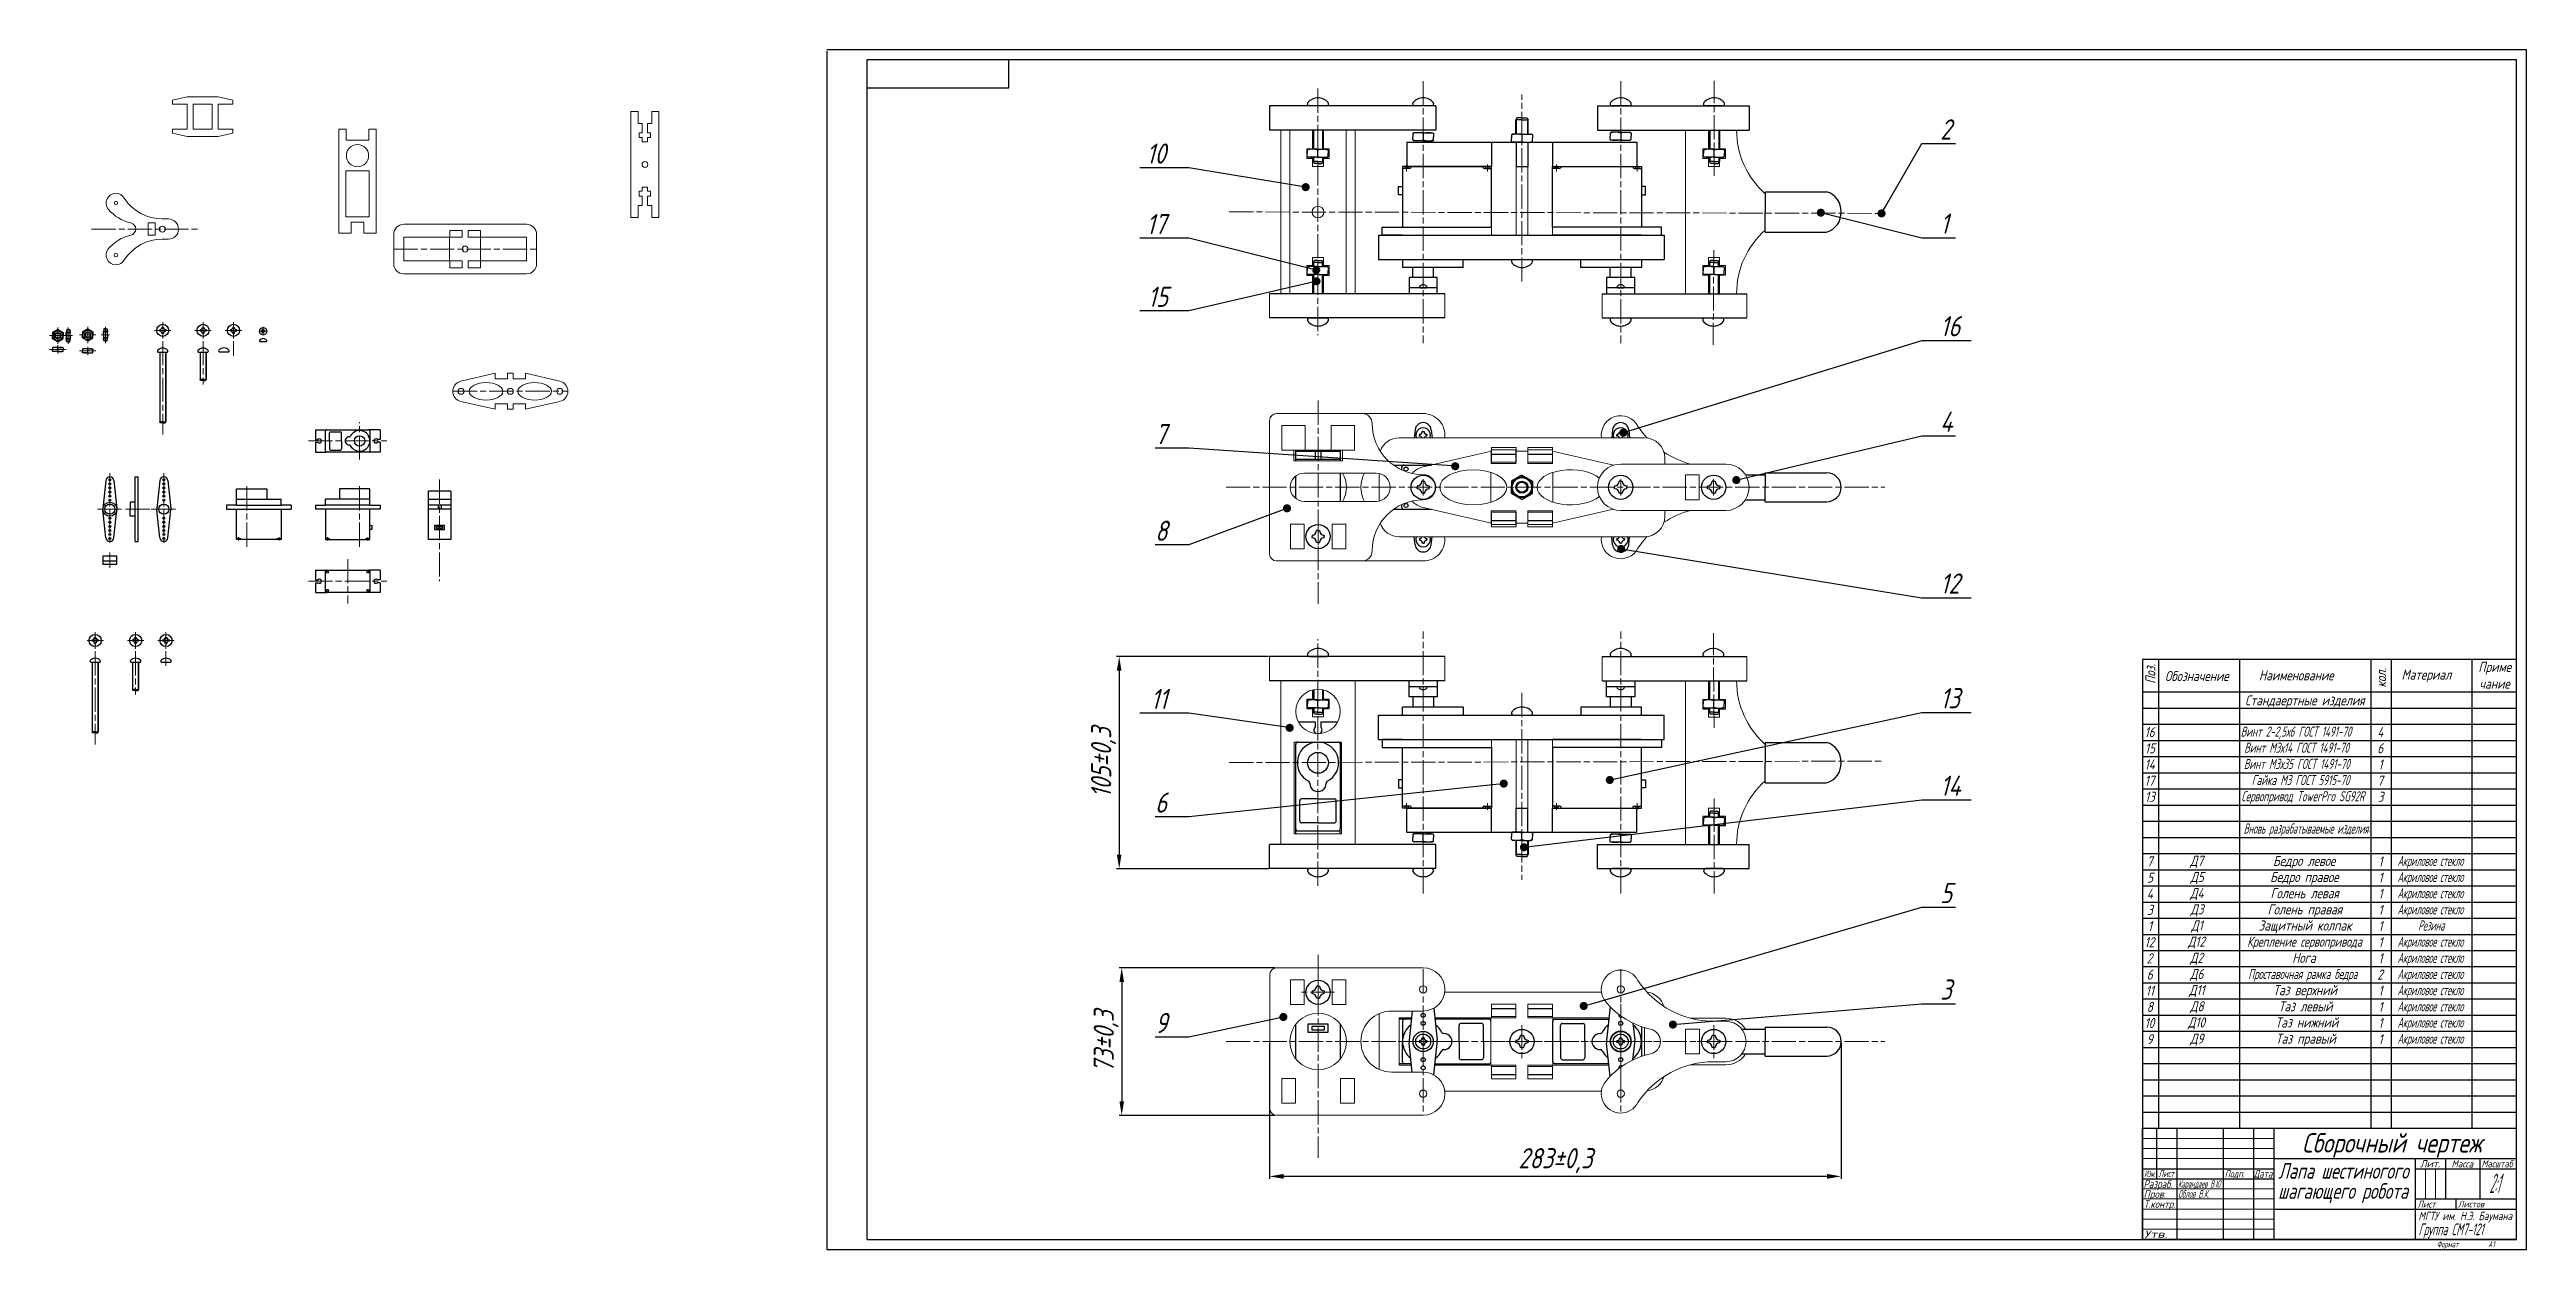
# Model space of a CAD drawing. Header units: millimetres. Extents: x -385 to 841, y 0 to 594.
import ezdxf
from ezdxf import colors
from ezdxf.entities.mleader import LeaderData, LeaderLine
from ezdxf.enums import TextEntityAlignment as Align
from ezdxf.math import Vec2, Vec3

# ---------------------------------------------------------------- set-up
doc = ezdxf.new("R2010")
doc.units = ezdxf.units.MM
doc.linetypes.add('AM_ISO08W050', pattern=[18, 12, -1.5, 3, -1.5])
for name, color, linetype, lineweight in [('0.3', 130, 'Continuous', 15), ('0.6', 255, 'Continuous', 30), ('Осевые', 10, 'AM_ISO08W050', 15)]:
    doc.layers.add(name, color=color, linetype=linetype, lineweight=lineweight)
doc.styles.get("Standard").update_dxf_attribs({"font": 'GOST_A.TTF', "oblique": 15, "height": 10})
doc.styles.add('ГОСТ', font='GOST_A.TTF', dxfattribs={"oblique": 15, "height": 5})
doc.dimstyles.new('ISO-25', dxfattribs={"dimtxt": 10, "dimasz": 7, "dimexe": 1.25, "dimexo": 0.625, "dimgap": 2, "dimtad": 1, "dimtxsty": 'Standard', "dimcen": 2.5, "dimadec": 0, "dimazin": 0, "dimtfac": 1, "dimtmove": 0, "dimatfit": 3, "dimfxl": 1, "dimarcsym": 0})

msp = doc.modelspace()

# ---------------------------------------------------------------- texts
at = {"layer": '0.3', "style": 'ГОСТ', "oblique": 15}
for s, height, width, p, p2 in [('Изм.', 3.4898, 0.772445, (651.821, 35.823), (657.308, 35.823)), ('Дата', 3.8421, 0.909684, (705.999, 35.563), (715.257, 35.563)), ('Лапа шестиногого', 7.73594, 0.868511, (718.224, 35.048), (782.627, 35.048)), ('2:1', 9.692, 0.413256, (822.636, 27.92), (827.785, 27.92)), ('Пров.', 3.7046, 1.145414, (651.579, 25.603), (662.501, 25.603)), ('Карандаев В.Ю.', 3.5671, 0.812768, (668.638, 30.656), (690.198, 30.656)), ('шагающего робота', 7.73594, 0.847582, (718.092, 25.083), (782.365, 25.083)), ('Т.контр.', 3.6912, 1.012898, (651.668, 20.609), (667.171, 20.609)), ('Группа СМ7-121', 5.8424, 0.691926, (787.573, 7.064), (819.664, 7.064)), ('Утв.', 3.5321, 1.464632, (651.859, 5.804), (663.319, 5.804))]:
    msp.add_text(s, height=height, dxfattribs=dict(at, width=width)).set_placement(p, p2, align=Align.FIT)
for s, height, rotation, width, p, p2 in [('Лист', 3.44, 0.367126, 0.854898, (658.904, 35.873), (666.684, 35.922)), ('Лит.', 3.5581, 0.19349, 1.210089, (788.408, 40.664), (798.254, 40.697)), ('Масса', 3.5581, 359.821579, 0.974703, (803.92, 40.599), (814.599, 40.566)), ('Масштаб', 3.5248, 0.024239, 0.942752, (818.739, 40.666), (834.186, 40.673)), ('Разраб.', 3.979, 359.762673, 0.968939, (651.501, 30.464), (665.697, 30.406)), ('Облов В.К.', 3.8347, 359.880309, 0.78226, (668.678, 25.597), (683.901, 25.565)), ('МГТУ им. Н.Э. Баумана', 4.16542, 0.066831, 0.991995, (787.519, 14.475), (833.897, 14.529))]:
    msp.add_text(s, height=height, rotation=rotation, dxfattribs=dict(at, width=width)).set_placement(p, p2, align=Align.FIT)
msp.add_text('Подп.', height=3.4835, dxfattribs=at).set_placement((691.682, 35.717))
for s, height, p in [('Лист', 3.3797, (787.084, 20.763)), ('Листов', 3.2192, (807.101, 20.87))]:
    msp.add_text(s, height=height, rotation=359.753141, dxfattribs=at).set_placement(p)
msp.add_text('Формат          А1', height=3.01514, dxfattribs=at).set_placement((796.619, 1.019), (825.291, 1.019), align=Align.ALIGNED)
at = {"layer": '0.3', "attachment_point": 1, "style": 'ГОСТ'}
for s, width, insert, char_height in [('\\pi2.7364;Стандаертные изделия', 64.93306, (699.028, 274.345), 5), ('\\pi1.0176;16', 8.02544, (651.021, 258.592), 5), ('\\pi0.59601;{\\W0.8;Винт 2-2,5х6 ГОСТ 1491-70}', 64.90076, (698.999, 258.869), 5), ('\\pi3.0099;4', 9.86511, (764.164, 258.588), 5), ('\\pi1.1969;15', 8.02544, (651.021, 250.592), 5), ('\\pi2.3051;{\\W0.8;Винт М3х14 ГОСТ 1491-70}', 64.90076, (698.999, 250.869), 5), ('\\pi3.0099;6', 9.86511, (764.164, 250.588), 5), ('\\pi1.0139;17', 8.02544, (651.021, 234.592), 5), ('\\pi1.0176;14', 8.02544, (651.021, 242.592), 5), ('\\pi2.1587;{\\W0.8;Винт М3х35 ГОСТ 1491-70}', 64.90076, (698.999, 242.869), 5), ('\\pi6.0207;{\\W0.8;Гайка М3 ГОСТ 5915-70}', 64.90076, (698.999, 234.869), 5), ('\\pi3.0062;7', 9.86511, (764.164, 234.588), 5), ('\\pi3.5489;1', 9.86511, (764.164, 242.588), 5), ('\\pi1.1969;13', 8.02544, (651.021, 226.592), 5), ('\\pi0.93005;{\\W0.8;Сервопривод TowerPro SG92R}', 64.90076, (698.999, 226.869), 5), ('\\pi3.1892;3', 9.86511, (764.164, 226.588), 5), ('\\pi2.0297;{\\W0.7;Вновь разрабатываемые изделия:}', 64.90076, (698.999, 210.869), 5), ('\\pi2.2694;5', 8.02544, (651.021, 186.592), 5), ('\\pi2.0864;7', 8.02544, (651.021, 194.592), 5), ('\\pi15.569;Д7', 40, (658.999, 194.869), 5), ('\\pi15.753;Д5', 40, (658.999, 186.869), 5), ('\\pi15.147;Бедро правое', 64.90076, (698.999, 186.869), 5), ('\\pi16.578;Бедро левое', 64.90076, (698.999, 194.869), 5), ('\\pi3.5489;1', 9.86511, (764.164, 194.588), 5), ('\\pi3.5489;1', 9.86511, (764.164, 186.588), 5), ('\\pi3.1779;{\\W0.7;Акриловое стекло}', 40, (773.999, 194.869), 5), ('\\pi3.1779;{\\W0.7;Акриловое стекло}', 40, (773.999, 186.869), 5), ('\\pi2.09;4', 8.02544, (651.021, 178.592), 5), ('\\pi15.573;Д4', 40, (658.999, 178.869), 5), ('\\pi15.323;Голень левая', 64.90076, (698.999, 178.869), 5), ('\\pi3.5489;1', 9.86511, (764.164, 178.588), 5), ('\\pi3.1779;{\\W0.7;Акриловое стекло}', 40, (773.999, 178.869), 5), ('\\pi2.2694;3', 8.02544, (651.021, 170.592), 5), ('\\pi2.6291;1', 8.02544, (651.021, 162.592), 5), ('\\pi15.753;Д3', 40, (658.999, 170.869), 5), ('\\pi16.112;Д1', 40, (658.999, 162.869), 5), ('\\pi9.4259;Защитный колпак', 64.90076, (698.999, 162.869), 5), ('\\pi13.892;Голень правая', 64.90076, (698.999, 170.869), 5), ('\\pi3.5489;1', 9.86511, (764.164, 170.588), 5), ('\\pi3.5489;1', 9.86511, (764.164, 162.588), 5), ('\\pi3.1779;{\\W0.7;Акриловое стекло}', 40, (773.999, 170.869), 5), ('\\pi13.38;{\\W0.7;Резина}', 40, (773.999, 162.869), 5), ('\\pi1.0029;12', 8.02544, (651.021, 154.592), 5), ('\\pi14.486;Д12', 40, (658.999, 154.869), 5), ('\\pi3.7616;{\\W0.9;Крепление сервопривода}', 64.90076, (698.999, 154.869), 5), ('\\pi3.5489;1', 9.86511, (764.164, 154.588), 5), ('\\pi3.1779;{\\W0.7;Акриловое стекло}', 40, (773.999, 154.869), 5), ('\\pi2.0754;2', 8.02544, (651.021, 146.592), 5), ('\\pi2.09;6', 8.02544, (651.021, 138.592), 5), ('\\pi15.559;Д2', 40, (658.999, 146.869), 5), ('\\pi15.573;Д6', 40, (658.999, 138.869), 5), ('\\pi4.3037;{\\W0.8;Проставочная рамка бедра}', 64.90076, (698.999, 138.869), 5), ('\\pi26.051;Нога', 64.90076, (698.999, 146.869), 5), ('\\pi2.9952;2', 9.86511, (764.164, 138.588), 5), ('\\pi3.5489;1', 9.86511, (764.164, 146.588), 5), ('\\pi3.1779;{\\W0.7;Акриловое стекло}', 40, (773.999, 146.869), 5), ('\\pi3.1779;{\\W0.7;Акриловое стекло}', 40, (773.999, 138.869), 5), ('\\pi1.5566;11', 8.02544, (651.021, 130.592), 5), ('\\pi2.09;8', 8.02544, (651.021, 122.592), 5), ('\\pi15.04;Д11', 40, (658.999, 130.869), 5), ('\\pi15.573;Д8', 40, (658.999, 122.869), 5), ('\\pi16.67;Таз верхний', 64.90076, (698.999, 130.869), 5), ('\\pi19.356;Таз левый', 64.90076, (698.999, 122.869), 5), ('\\pi3.5489;1', 9.86511, (764.164, 130.588), 5), ('\\pi3.5489;1', 9.86511, (764.164, 122.588), 5), ('\\pi3.1779;{\\W0.7;Акриловое стекло}', 40, (773.999, 130.869), 5), ('\\pi3.1779;{\\W0.7;Акриловое стекло}', 40, (773.999, 122.869), 5), ('\\pi1.0176;10', 8.02544, (651.021, 114.592), 5), ('\\pi14.501;Д10', 40, (658.999, 114.869), 5), ('\\pi17.746;Таз нижний', 64.90076, (698.999, 114.869), 5), ('\\pi3.5489;1', 9.86511, (764.164, 114.588), 5), ('\\pi3.1779;{\\W0.7;Акриловое стекло}', 40, (773.999, 114.869), 5), ('\\pi2.09;9', 8.02544, (651.021, 106.592), 5), ('\\pi15.573;Д9', 40, (658.999, 106.869), 5), ('\\pi17.925;Таз правый', 64.90076, (698.999, 106.869), 5), ('\\pi3.5489;1', 9.86511, (764.164, 106.588), 5), ('\\pi3.1779;{\\W0.7;Акриловое стекло}', 40, (773.999, 106.869), 5), ('\\pi14.045;Сборочный чертеж', 120, (715.893, 57.578), 9.60697)]:
    msp.add_mtext_dynamic_manual_height_columns(s, width=width, gutter_width=25, heights=[0], dxfattribs=dict(at, insert=insert, char_height=char_height))
at = {"layer": '0.6', "char_height": 5, "attachment_point": 1, "rotation": 90, "style": 'ГОСТ'}
for s, width, gutter_width, insert in [('\\pi-1.276;Поз.', 8, 25, (652.427, 281.287)), ('кол.', 10, 47.048, (766.571, 278.141))]:
    msp.add_mtext_dynamic_manual_height_columns(s, width=width, gutter_width=gutter_width, heights=[0], dxfattribs=dict(at, insert=insert))
at = {"layer": '0.6', "char_height": 5, "attachment_point": 1, "style": 'ГОСТ'}
for s, width, gutter_width, insert in [('Обозначение', 40, 47.048, (662.126, 286.368)), ('Наименование', 65, 47.048, (708.62, 286.678)), ('Материал', 40, 47.048, (779.178, 287.084)), ('\\pi3.1805;Приме\\P\\pi3.7242;чание', 22, 25, (813.999, 290.893))]:
    msp.add_mtext_dynamic_manual_height_columns(s, width=width, gutter_width=gutter_width, heights=[0], dxfattribs=dict(at, insert=insert))

# ---------------------------------------------------------------- blocks, each defined once
blk = doc.blocks.new('_Dot')
at = {"color": 0, "linetype": 'ByBlock', "lineweight": -2}
blk.add_line((-0.5, 0), (-1, 0), dxfattribs=at)
at = {"color": 0, "linetype": 'ByBlock', "const_width": 0.5}
blk.add_lwpolyline([(-0.25, 0, 1), (0.25, 0, 1)], format="xyb", close=True, dxfattribs=at)
blk = doc.blocks.new('*U19')
at = {"layer": '0.6'}
blk.add_line((-92.5, 0), (92.5, 0), dxfattribs=at)
blk = doc.blocks.new('*U20')
at = {"layer": '0.6', "color": 0, "linetype": 'ByBlock', "lineweight": -2, "transparency": 16777216}
for p in [(0, 200), (0, 192), (0, 184), (0, 176), (0, 168), (0, 160), (0, 152), (0, 144), (0, 136), (0, 128), (0, 120), (0, 112), (0, 104), (0, 96), (0, 88), (0, 80), (0, 72), (0, 64), (0, 56), (0, 48), (0, 40), (0, 32), (0, 24), (0, 16), (0, 8), (0, 0)]:
    blk.add_blockref('*U19', p, dxfattribs=at)
blk = doc.blocks.new('*D25')
at = {"layer": '0.3', "color": 0, "lineweight": -2, "transparency": 16777216}
for p, q in [((219.1, 102.3), (219.1, 35)), ((501.9, 102.3), (501.9, 35)), ((494.9, 36.2), (226.1, 36.2))]:
    blk.add_line(p, q, dxfattribs=at)
at = {"layer": '0.3', "color": 0, "transparency": 16777216}
for points in [[(226.1, 37.4), (226.1, 35), (219.1, 36.2)], [(494.9, 37.4), (494.9, 35), (501.9, 36.2)]]:
    blk.add_solid(points, dxfattribs=at)
at = {"layer": 'Defpoints', "color": 0, "transparency": 16777216}
for p in [(219.1, 102.9), (501.9, 102.9), (219.1, 36.2)]:
    blk.add_point(p, dxfattribs=at)
at = {"layer": '0.3', "color": 0, "transparency": 16777216, "insert": (360.5, 44), "char_height": 10, "attachment_point": 5}
blk.add_mtext('283%%P0,3', dxfattribs=at)
blk = doc.blocks.new('*D26')
at = {"layer": '0.3', "color": 0, "lineweight": -2, "transparency": 16777216}
for p, q in [((221.9, 139.4), (144.7, 139.4)), ((145.9, 132.4), (145.9, 73.4)), ((221.9, 66.4), (144.7, 66.4))]:
    blk.add_line(p, q, dxfattribs=at)
at = {"layer": '0.3', "color": 0, "transparency": 16777216}
for points in [[(144.8, 132.4), (147.1, 132.4), (145.9, 139.4)], [(144.8, 73.4), (147.1, 73.4), (145.9, 66.4)]]:
    blk.add_solid(points, dxfattribs=at)
at = {"layer": 'Defpoints', "color": 0, "transparency": 16777216}
for p in [(222.6, 139.4), (145.9, 66.4), (222.6, 66.4)]:
    blk.add_point(p, dxfattribs=at)
at = {"layer": '0.3', "color": 0, "transparency": 16777216, "insert": (138.2, 102.9), "char_height": 10, "attachment_point": 5, "rotation": 90}
blk.add_mtext('73%%P0,3', dxfattribs=at)
blk = doc.blocks.new('*D27')
at = {"layer": '0.3', "color": 0, "lineweight": -2, "transparency": 16777216}
for p, q in [((218.5, 293.5), (143.4, 293.5)), ((144.7, 286.5), (144.7, 195.5)), ((218.5, 188.5), (143.4, 188.5))]:
    blk.add_line(p, q, dxfattribs=at)
at = {"layer": '0.3', "color": 0, "transparency": 16777216}
for points in [[(143.5, 286.5), (145.8, 286.5), (144.7, 293.5)], [(143.5, 195.5), (145.8, 195.5), (144.7, 188.5)]]:
    blk.add_solid(points, dxfattribs=at)
at = {"layer": 'Defpoints', "color": 0, "transparency": 16777216}
for p in [(219.1, 293.5), (144.7, 188.5), (219.1, 188.5)]:
    blk.add_point(p, dxfattribs=at)
at = {"layer": '0.3', "color": 0, "transparency": 16777216, "insert": (136.9, 241), "char_height": 10, "attachment_point": 5, "rotation": 90}
blk.add_mtext('105%%P0,3', dxfattribs=at)

# ---------------------------------------------------------------- dimensions: what is measured, and where the dimension line sits
at = {"layer": '0.3'}
for base, p1, p2, picture, middle in [((144.671, 188.512), (219.121, 293.512), (219.121, 188.512), '*D27', (136.909, 241.012)), ((145.921, 66.439), (222.566, 139.439), (222.566, 66.439), '*D26', (138.159, 102.939))]:
    dim = msp.add_linear_dim(base=base, p1=p1, p2=p2, angle=90, text='<>%%P0,3', dimstyle='ISO-25', dxfattribs=at)
    dim.commit()
    dim.dimension.update_dxf_attribs({"geometry": picture, "text_midpoint": middle})
dim = msp.add_linear_dim(base=(219.132, 36.215), p1=(501.91, 102.939), p2=(219.132, 102.939), text='283%%P0,3', dimstyle='ISO-25', dxfattribs=at)
dim.commit()
dim.dimension.update_dxf_attribs({"geometry": '*D25', "text_midpoint": (360.521, 43.976)})

# ---------------------------------------------------------------- linework, layer by layer
for p, q in [((-0.001, 594), (840.999, 594)), ((0, 593.263), (-0.001, 0)), ((19.999, 5), (19.999, 589)), ((835.999, 5), (835.999, 589)), ((840.999, 0), (840.999, 594)), ((650.999, 5), (650.999, 60)), ((650.999, 60), (835.999, 60)), ((650.999, 60), (657.999, 60)), ((657.999, 60), (657.999, 35)), ((657.999, 60), (667.999, 60)), ((667.999, 60), (667.999, 5)), ((667.999, 60), (690.999, 60)), ((690.999, 60), (690.999, 5)), ((690.999, 60), (705.999, 60)), ((705.999, 60), (705.999, 5)), ((705.999, 60), (715.999, 60)), ((715.999, 60), (715.999, 5)), ((650.999, 40), (715.999, 40)), ((715.999, 45), (835.999, 45)), ((785.999, 45), (785.999, 5)), ((785.999, 40), (835.999, 40)), ((650.999, 35), (715.999, 35)), ((785.999, 25), (835.999, 25)), ((715.999, 20), (835.999, 20)), ((-0.001, 0), (840.999, 0)), ((19.999, 5), (835.999, 5)), ((19.999, 5), (19.999, 5)), ((835.999, 5), (650.999, 5))]:
    msp.add_line(p, q)
at = {"color": 7, "linetype": 'Continuous', "lineweight": 15}
for p, q in [((-316.493, 570.575), (-323.752, 568.975)), ((-323.752, 568.975), (-323.752, 566.975)), ((-323.752, 566.975), (-316.493, 566.975)), ((-301.193, 570.575), (-316.493, 570.575)), ((-316.493, 566.975), (-316.493, 554.575)), ((-313.493, 566.975), (-313.493, 554.575)), ((-304.193, 566.975), (-313.493, 566.975)), ((-304.193, 554.575), (-304.193, 566.975)), ((-293.934, 568.975), (-301.193, 570.575)), ((-301.193, 554.575), (-301.193, 566.975)), ((-301.193, 566.975), (-293.934, 566.975)), ((-293.934, 566.975), (-293.934, 568.975)), ((-316.493, 554.575), (-323.752, 554.575)), ((-323.752, 554.575), (-323.752, 552.575)), ((-323.752, 552.575), (-316.493, 550.975)), ((-313.493, 554.575), (-304.193, 554.575)), ((-293.934, 554.575), (-301.193, 554.575)), ((-301.193, 550.975), (-293.934, 552.575)), ((-293.934, 552.575), (-293.934, 554.575)), ((-316.493, 550.975), (-301.193, 550.975)), ((328.849, 548.112), (328.849, 502.112)), ((341.049, 548.112), (341.049, 502.112)), ((346.849, 548.112), (346.849, 502.112)), ((359.049, 548.112), (359.049, 502.112)), ((341.049, 396.912), (328.849, 396.912)), ((328.849, 389.712), (328.849, 393.712)), ((359.049, 396.912), (346.849, 396.912)), ((341.049, 357.712), (328.849, 357.712)), ((359.049, 357.712), (346.849, 357.712)), ((328.851, 206.512), (328.851, 252.512)), ((341.051, 206.512), (341.051, 252.512)), ((346.851, 206.512), (346.851, 252.512)), ((359.051, 206.512), (359.051, 252.512))]:
    msp.add_line(p, q, dxfattribs=at)
at = {"layer": '0.3'}
for p, q in [((240.96, 554.112), (240.965, 544.63)), ((245.207, 554.112), (245.207, 544.63)), ((341.287, 552.112), (341.312, 559.795)), ((346.63, 552.112), (346.63, 559.795)), ((437.066, 554.112), (437.071, 544.63)), ((441.313, 554.112), (441.313, 544.63)), ((240.967, 540.63), (240.968, 537.981)), ((245.207, 540.63), (245.207, 537.947)), ((437.074, 540.63), (437.075, 537.981)), ((441.313, 540.63), (441.313, 537.947)), ((240.93, 473.112), (240.935, 482.594)), ((240.937, 486.594), (240.938, 489.244)), ((245.177, 486.594), (245.177, 489.277)), ((245.177, 473.112), (245.177, 482.594)), ((436.88, 473.112), (436.885, 482.594)), ((436.887, 486.594), (436.889, 489.244)), ((441.127, 486.594), (441.127, 489.277)), ((441.127, 473.112), (441.127, 482.594)), ((-329.939, 444.186), (-329.939, 409.344)), ((-327.28, 444.186), (-327.28, 409.344)), ((-309.971, 444.186), (-309.971, 430.344)), ((-307.312, 444.186), (-307.312, 430.344)), ((-363.313, 290.697), (-363.313, 255.856)), ((-360.654, 290.697), (-360.654, 255.856)), ((-343.345, 290.697), (-343.345, 276.856)), ((-340.686, 290.697), (-340.686, 276.856)), ((241.08, 277.157), (241.083, 272.03)), ((245.325, 277.089), (245.325, 272.03)), ((436.904, 281.512), (436.909, 272.03)), ((441.15, 281.512), (441.15, 272.03)), ((241.085, 268.03), (241.087, 265.381)), ((245.325, 268.03), (245.325, 265.347)), ((436.911, 268.03), (436.912, 265.381)), ((441.15, 268.03), (441.15, 265.347)), ((436.882, 200.512), (436.888, 209.994)), ((436.89, 213.994), (436.891, 216.644)), ((441.129, 213.994), (441.129, 216.677)), ((441.129, 200.512), (441.129, 209.994)), ((341.289, 202.512), (341.314, 194.83)), ((346.631, 202.512), (346.631, 194.83)), ((650.999, 55), (715.999, 55)), ((650.999, 50), (715.999, 50)), ((715.999, 45), (650.999, 45)), ((790.999, 40), (790.999, 25)), ((795.999, 40), (795.999, 25)), ((650.999, 30), (715.999, 30)), ((650.999, 25), (715.999, 25)), ((715.999, 20), (650.999, 20)), ((650.999, 15), (715.999, 15)), ((650.999, 10), (715.999, 10))]:
    msp.add_line(p, q, dxfattribs=at)
at = {"layer": '0.6'}
for p, q in [((19.999, 589), (835.999, 589)), ((89.999, 575), (89.999, 589)), ((19.999, 575), (89.999, 575)), ((219.119, 566.112), (219.119, 554.112)), ((301.31, 566.112), (219.119, 566.112)), ((247.272, 566.112), (238.787, 566.112)), ((245.6, 566.112), (239.657, 566.112)), ((299.322, 566.112), (290.837, 566.112)), ((298.051, 566.112), (292.108, 566.112)), ((301.31, 566.112), (301.31, 554.112)), ((381.319, 566.112), (456.319, 566.112)), ((381.319, 566.112), (381.319, 554.112)), ((397.062, 566.112), (388.577, 566.112)), ((395.791, 566.112), (389.848, 566.112)), ((443.262, 566.112), (434.777, 566.112)), ((441.991, 566.112), (436.048, 566.112)), ((456.319, 566.112), (456.319, 554.112)), ((301.31, 554.112), (219.119, 554.112)), ((240.644, 554.112), (240.644, 544.63)), ((245.548, 554.112), (245.548, 544.63)), ((289.895, 552.434), (290.321, 552.834)), ((289.895, 552.434), (289.895, 550.834)), ((295.079, 552.834), (290.321, 552.834)), ((295.079, 552.834), (299.837, 552.834)), ((295.079, 552.434), (295.079, 549.234)), ((300.263, 552.434), (299.837, 552.834)), ((300.263, 552.434), (300.263, 550.834)), ((338.787, 551.712), (339.213, 552.112)), ((338.787, 551.712), (338.787, 550.112)), ((343.971, 552.112), (339.213, 552.112)), ((341.471, 560.112), (340.971, 559.112)), ((343.971, 559.112), (340.971, 559.112)), ((340.971, 552.112), (340.971, 559.112)), ((343.971, 560.112), (341.471, 560.112)), ((343.971, 560.112), (346.471, 560.112)), ((343.971, 559.112), (346.971, 559.112)), ((343.971, 552.112), (348.729, 552.112)), ((343.971, 551.712), (343.971, 548.512)), ((346.471, 560.112), (346.971, 559.112)), ((346.971, 552.112), (346.971, 559.112)), ((346.971, 552.112), (346.971, 559.112)), ((349.155, 551.712), (348.729, 552.112)), ((349.155, 551.712), (349.155, 550.112)), ((381.319, 554.112), (456.319, 554.112)), ((387.635, 552.649), (388.061, 553.049)), ((387.635, 552.649), (387.635, 551.049)), ((392.819, 553.049), (388.061, 553.049)), ((392.819, 553.049), (397.577, 553.049)), ((392.819, 552.649), (392.819, 549.449)), ((398.003, 552.649), (397.577, 553.049)), ((398.003, 552.649), (398.003, 551.049)), ((436.75, 554.112), (436.75, 544.63)), ((441.654, 554.112), (441.654, 544.63)), ((237.76, 544.23), (238.187, 544.63)), ((237.76, 544.23), (237.76, 542.63)), ((237.76, 541.03), (237.76, 542.63)), ((237.76, 541.03), (238.187, 540.63)), ((242.944, 544.63), (238.187, 544.63)), ((242.944, 540.63), (238.187, 540.63)), ((240.644, 540.63), (240.644, 538.63)), ((242.944, 544.63), (247.702, 544.63)), ((242.944, 541.03), (242.944, 544.23)), ((242.944, 540.63), (247.702, 540.63)), ((245.548, 540.63), (245.548, 538.63)), ((245.548, 540.63), (245.548, 538.63)), ((248.129, 544.23), (247.702, 544.63)), ((248.129, 541.03), (247.702, 540.63)), ((248.129, 544.23), (248.129, 542.63)), ((248.129, 541.03), (248.129, 542.63)), ((287.035, 548.112), (359.049, 548.112)), ((287.035, 548.112), (287.035, 536.112)), ((289.895, 549.234), (289.895, 550.834)), ((289.895, 549.234), (290.321, 548.834)), ((295.079, 548.834), (290.321, 548.834)), ((295.079, 548.834), (299.837, 548.834)), ((300.263, 549.234), (299.837, 548.834)), ((300.263, 549.234), (300.263, 550.834)), ((328.849, 548.112), (328.849, 536.112)), ((338.787, 548.512), (338.787, 550.112)), ((338.787, 548.512), (339.213, 548.112)), ((343.971, 548.112), (339.213, 548.112)), ((341.049, 548.112), (341.049, 536.112)), ((343.971, 548.112), (348.729, 548.112)), ((346.849, 548.112), (346.849, 536.112)), ((349.155, 548.512), (348.729, 548.112)), ((349.155, 548.512), (349.155, 550.112)), ((359.049, 548.112), (400.863, 548.112)), ((359.049, 548.112), (359.049, 536.112)), ((387.635, 549.449), (387.635, 551.049)), ((387.635, 549.449), (388.061, 549.049)), ((392.819, 549.049), (388.061, 549.049)), ((392.819, 549.049), (397.577, 549.049)), ((398.003, 549.449), (397.577, 549.049)), ((398.003, 549.449), (398.003, 551.049)), ((400.863, 548.112), (400.863, 536.112)), ((433.867, 544.23), (434.293, 544.63)), ((433.867, 544.23), (433.867, 542.63)), ((433.867, 541.03), (433.867, 542.63)), ((433.867, 541.03), (434.293, 540.63)), ((439.051, 544.63), (434.293, 544.63)), ((439.051, 540.63), (434.293, 540.63)), ((436.75, 540.63), (436.75, 538.63)), ((439.051, 544.63), (443.809, 544.63)), ((439.051, 541.03), (439.051, 544.23)), ((439.051, 540.63), (443.809, 540.63)), ((441.654, 540.63), (441.654, 538.63)), ((441.654, 540.63), (441.654, 538.63)), ((444.235, 544.23), (443.809, 544.63)), ((444.235, 541.03), (443.809, 540.63)), ((444.235, 544.23), (444.235, 542.63)), ((444.235, 541.03), (444.235, 542.63)), ((242.913, 538.63), (240.644, 538.63)), ((241.144, 537.63), (240.644, 538.63)), ((242.913, 537.63), (241.144, 537.63)), ((242.913, 538.63), (245.548, 538.63)), ((242.913, 537.63), (245.048, 537.63)), ((245.048, 537.63), (245.548, 538.63)), ((328.849, 536.112), (284.849, 536.112)), ((284.849, 536.112), (284.849, 506.112)), ((288.206, 535.112), (284.849, 535.112)), ((287.035, 536.112), (328.849, 536.112)), ((325.493, 535.112), (328.849, 535.112)), ((328.849, 506.112), (328.849, 536.112)), ((341.049, 536.112), (346.849, 536.112)), ((359.049, 536.112), (400.863, 536.112)), ((359.049, 536.112), (403.049, 536.112)), ((359.049, 506.112), (359.049, 536.112)), ((362.406, 535.112), (359.049, 535.112)), ((399.693, 535.112), (403.049, 535.112)), ((403.049, 536.112), (403.049, 506.112)), ((439.019, 538.63), (436.75, 538.63)), ((437.25, 537.63), (436.75, 538.63)), ((439.019, 537.63), (437.25, 537.63)), ((439.019, 538.63), (441.655, 538.63)), ((439.019, 537.63), (441.155, 537.63)), ((441.154, 537.63), (441.654, 538.63)), ((282.849, 522.112), (282.849, 526.112)), ((282.849, 526.112), (284.849, 526.112)), ((284.849, 522.112), (282.849, 522.112)), ((405.049, 526.112), (403.049, 526.112)), ((403.049, 522.112), (405.049, 522.112)), ((405.049, 522.112), (405.049, 526.112)), ((464.362, 523.612), (464.362, 513.612)), ((464.362, 523.612), (494.732, 523.612)), ((274.849, 502.112), (274.849, 506.112)), ((274.849, 506.112), (328.849, 506.112)), ((413.049, 506.112), (359.049, 506.112)), ((413.049, 502.112), (413.049, 506.112)), ((464.362, 503.612), (464.362, 513.612)), ((464.362, 503.612), (494.732, 503.612)), ((273.01, 502.112), (273.01, 490.112)), ((273.01, 502.112), (414.388, 502.112)), ((284.849, 502.112), (274.849, 502.112)), ((284.849, 502.112), (328.849, 502.112)), ((403.049, 502.112), (359.049, 502.112)), ((403.049, 502.112), (413.049, 502.112)), ((414.388, 502.112), (414.388, 490.112)), ((237.73, 486.194), (238.157, 486.594)), ((237.73, 486.194), (237.73, 484.594)), ((237.73, 482.994), (237.73, 484.594)), ((237.73, 482.994), (238.157, 482.594)), ((242.914, 486.594), (238.157, 486.594)), ((242.914, 482.594), (238.157, 482.594)), ((241.114, 489.594), (240.614, 488.594)), ((242.883, 488.594), (240.614, 488.594)), ((240.614, 486.594), (240.614, 488.594)), ((240.614, 473.112), (240.614, 482.594)), ((242.883, 489.594), (241.114, 489.594)), ((242.883, 489.594), (245.018, 489.594)), ((242.883, 488.594), (245.518, 488.594)), ((242.914, 486.594), (247.672, 486.594)), ((242.914, 486.194), (242.914, 482.994)), ((242.914, 482.594), (247.672, 482.594)), ((245.018, 489.595), (245.518, 488.595)), ((245.518, 486.595), (245.518, 488.594)), ((245.518, 486.595), (245.518, 488.594)), ((245.518, 473.112), (245.518, 482.594)), ((248.099, 486.194), (247.672, 486.594)), ((248.099, 482.994), (247.672, 482.594)), ((248.099, 486.194), (248.099, 484.594)), ((248.099, 482.994), (248.099, 484.594)), ((273.01, 490.112), (414.388, 490.112)), ((284.849, 490.112), (284.849, 486.112)), ((314.849, 486.112), (284.849, 486.112)), ((302.079, 481.112), (288.079, 481.112)), ((288.079, 481.112), (288.079, 473.112)), ((289.915, 481.112), (289.915, 486.112)), ((300.243, 481.112), (300.243, 486.112)), ((302.079, 473.112), (302.079, 481.112)), ((314.849, 486.112), (314.849, 490.112)), ((339.728, 490.112), (348.214, 490.112)), ((340.971, 490.112), (346.971, 490.112)), ((373.049, 486.112), (373.049, 490.112)), ((403.049, 486.112), (373.049, 486.112)), ((399.819, 481.112), (385.819, 481.112)), ((385.819, 481.112), (385.819, 473.112)), ((387.655, 481.112), (387.655, 486.112)), ((397.983, 481.112), (397.983, 486.112)), ((399.819, 473.112), (399.819, 481.112)), ((403.049, 490.112), (403.049, 486.112)), ((433.681, 486.194), (434.107, 486.594)), ((433.681, 486.194), (433.681, 484.594)), ((433.681, 482.994), (433.681, 484.594)), ((433.681, 482.994), (434.107, 482.594)), ((438.865, 486.594), (434.107, 486.594)), ((438.865, 482.594), (434.107, 482.594)), ((437.064, 489.594), (436.564, 488.594)), ((438.833, 488.594), (436.564, 488.594)), ((436.564, 486.594), (436.564, 488.594)), ((436.564, 473.112), (436.564, 482.594)), ((438.833, 489.594), (437.064, 489.594)), ((438.833, 489.594), (440.968, 489.594)), ((438.833, 488.594), (441.468, 488.594)), ((438.865, 486.594), (443.622, 486.594)), ((438.865, 486.194), (438.865, 482.994)), ((438.865, 482.594), (443.622, 482.594)), ((440.968, 489.595), (441.468, 488.595)), ((441.468, 486.595), (441.468, 488.594)), ((441.468, 486.595), (441.468, 488.594)), ((441.468, 473.112), (441.468, 482.594)), ((444.049, 486.194), (443.622, 486.594)), ((444.049, 482.994), (443.622, 482.594)), ((444.049, 486.194), (444.049, 484.594)), ((444.049, 482.994), (444.049, 484.594)), ((305.779, 473.112), (219.119, 473.112)), ((302.079, 476.112), (288.079, 476.112)), ((293.593, 476.112), (296.565, 476.112)), ((302.079, 473.112), (302.079, 476.112)), ((383.619, 473.112), (455.219, 473.112)), ((399.819, 476.112), (385.819, 476.112)), ((385.819, 473.112), (399.819, 473.112)), ((391.333, 476.112), (394.305, 476.112)), ((399.819, 473.112), (399.819, 476.112)), ((-380.521, 455.372), (-383.113, 453.883)), ((-383.113, 453.883), (-383.113, 452.372)), ((-380.521, 455.372), (-377.929, 453.883)), ((-377.929, 453.883), (-377.929, 452.372)), ((-376.116, 455.372), (-376.316, 453.883)), ((-376.316, 452.372), (-376.316, 453.883)), ((-375.316, 455.372), (-376.116, 455.372)), ((-375.316, 453.883), (-376.116, 453.883)), ((-375.316, 455.372), (-374.516, 455.372)), ((-375.316, 453.883), (-374.516, 453.883)), ((-374.516, 455.372), (-374.316, 453.883)), ((-374.316, 452.372), (-374.316, 453.883)), ((-365.701, 455.721), (-368.293, 454.231)), ((-368.293, 454.231), (-368.293, 452.721)), ((-365.701, 455.721), (-363.109, 454.231)), ((-363.109, 454.231), (-363.109, 452.721)), ((-357.742, 455.721), (-357.942, 454.231)), ((-357.942, 452.721), (-357.942, 454.231)), ((-356.942, 455.721), (-357.742, 455.721)), ((-356.942, 454.231), (-357.742, 454.231)), ((-356.942, 455.721), (-356.142, 455.721)), ((-356.942, 454.231), (-356.142, 454.231)), ((-356.142, 455.721), (-355.942, 454.231)), ((-355.942, 452.721), (-355.942, 454.231)), ((-330.109, 455.326), (-330.109, 454.976)), ((-330.109, 454.626), (-330.109, 454.976)), ((-328.609, 456.476), (-328.959, 456.476)), ((-328.609, 453.476), (-328.959, 453.476)), ((-328.609, 456.476), (-328.259, 456.476)), ((-328.609, 453.476), (-328.259, 453.476)), ((-327.109, 455.326), (-327.109, 454.976)), ((-327.109, 454.626), (-327.109, 454.976)), ((-310.141, 455.326), (-310.141, 454.976)), ((-310.141, 454.626), (-310.141, 454.976)), ((-308.641, 456.476), (-308.991, 456.476)), ((-308.641, 453.476), (-308.991, 453.476)), ((-308.641, 456.476), (-308.291, 456.476)), ((-308.641, 453.476), (-308.291, 453.476)), ((-307.141, 455.326), (-307.141, 454.976)), ((-307.141, 454.626), (-307.141, 454.976)), ((-295.112, 455.326), (-295.112, 454.976)), ((-295.112, 454.626), (-295.112, 454.976)), ((-293.612, 456.476), (-293.962, 456.476)), ((-293.612, 453.476), (-293.962, 453.476)), ((-293.612, 456.476), (-293.262, 456.476)), ((-293.612, 453.476), (-293.262, 453.476)), ((-292.112, 455.326), (-292.112, 454.976)), ((-292.112, 454.626), (-292.112, 454.976)), ((-279.838, 454.814), (-279.838, 454.598)), ((-279.838, 454.383), (-279.838, 454.598)), ((-278.915, 455.521), (-279.13, 455.521)), ((-278.915, 453.675), (-279.13, 453.675)), ((-278.915, 455.521), (-278.699, 455.521)), ((-278.915, 453.675), (-278.699, 453.675)), ((-277.992, 454.814), (-277.992, 454.598)), ((-277.992, 454.383), (-277.992, 454.598)), ((305.779, 461.112), (219.119, 461.112)), ((238.787, 461.112), (247.272, 461.112)), ((383.619, 461.112), (455.219, 461.112)), ((388.577, 461.112), (397.062, 461.112)), ((434.411, 461.112), (442.896, 461.112)), ((-383.113, 450.862), (-383.113, 452.372)), ((-380.521, 449.372), (-383.113, 450.862)), ((-383.113, 446.354), (-382.9, 446.554)), ((-383.113, 446.354), (-383.113, 445.554)), ((-383.113, 444.754), (-383.113, 445.554)), ((-383.113, 444.754), (-382.9, 444.554)), ((-380.521, 446.554), (-382.9, 446.554)), ((-380.521, 444.554), (-382.9, 444.554)), ((-380.521, 449.372), (-377.929, 450.862)), ((-380.521, 446.554), (-378.142, 446.554)), ((-380.521, 444.754), (-380.521, 446.354)), ((-380.521, 444.554), (-378.142, 444.554)), ((-377.929, 446.354), (-378.142, 446.554)), ((-377.929, 444.754), (-378.142, 444.554)), ((-377.929, 450.862), (-377.929, 452.372)), ((-377.929, 446.354), (-377.929, 445.554)), ((-377.929, 444.754), (-377.929, 445.554)), ((-376.316, 452.372), (-376.316, 450.862)), ((-376.116, 449.372), (-376.316, 450.862)), ((-375.316, 450.862), (-376.116, 450.862)), ((-375.316, 449.372), (-376.116, 449.372)), ((-375.316, 450.862), (-374.516, 450.862)), ((-375.316, 449.372), (-374.516, 449.372)), ((-374.516, 449.372), (-374.316, 450.862)), ((-374.316, 452.372), (-374.316, 450.862)), ((-368.293, 451.21), (-368.293, 452.721)), ((-365.701, 449.721), (-368.293, 451.21)), ((-368.293, 445.614), (-368.08, 445.814)), ((-368.293, 445.614), (-368.293, 444.814)), ((-368.293, 444.014), (-368.293, 444.814)), ((-368.293, 444.014), (-368.08, 443.814)), ((-365.701, 445.814), (-368.08, 445.814)), ((-365.701, 443.814), (-368.08, 443.814)), ((-365.701, 449.721), (-363.109, 451.21)), ((-365.701, 445.814), (-363.322, 445.814)), ((-365.701, 444.014), (-365.701, 445.614)), ((-365.701, 443.814), (-363.322, 443.814)), ((-363.109, 445.614), (-363.322, 445.814)), ((-363.109, 444.014), (-363.322, 443.814)), ((-363.109, 451.21), (-363.109, 452.721)), ((-363.109, 445.614), (-363.109, 444.814)), ((-363.109, 444.014), (-363.109, 444.814)), ((-357.942, 452.721), (-357.942, 451.21)), ((-357.742, 449.721), (-357.942, 451.21)), ((-356.942, 451.21), (-357.742, 451.21)), ((-356.942, 449.721), (-357.742, 449.721)), ((-356.942, 451.21), (-356.142, 451.21)), ((-356.942, 449.721), (-356.142, 449.721)), ((-356.142, 449.721), (-355.942, 451.21)), ((-355.942, 452.721), (-355.942, 451.21)), ((-330.731, 444.186), (-326.488, 444.186)), ((-330.109, 444.186), (-330.109, 409.686)), ((-330.109, 444.186), (-330.109, 409.686)), ((-327.109, 444.186), (-327.109, 409.686)), ((-327.109, 444.186), (-327.109, 409.686)), ((-310.763, 444.186), (-306.52, 444.186)), ((-310.141, 444.186), (-310.141, 430.686)), ((-310.141, 444.186), (-310.141, 430.686)), ((-307.141, 444.186), (-307.141, 430.686)), ((-300.44, 444.296), (-296.197, 444.296)), ((-280.401, 449.468), (-277.429, 449.468)), ((-308.641, 430.686), (-310.141, 430.686)), ((-309.891, 430.186), (-310.141, 430.686)), ((-308.641, 430.186), (-309.891, 430.186)), ((-308.641, 430.686), (-307.141, 430.686)), ((-308.641, 430.186), (-307.391, 430.186)), ((-307.391, 430.186), (-307.141, 430.686)), ((-328.609, 409.686), (-330.109, 409.686)), ((-329.859, 409.186), (-330.109, 409.686)), ((-328.609, 409.186), (-329.859, 409.186)), ((-328.609, 409.686), (-327.109, 409.686)), ((-328.609, 409.186), (-327.359, 409.186)), ((-327.359, 409.186), (-327.109, 409.686)), ((-253.082, 405.755), (-253.082, 400.955)), ((-253.082, 405.755), (-247.582, 405.755)), ((-248.082, 395.255), (-248.082, 405.255)), ((-247.582, 405.755), (-226.582, 405.755)), ((-245.582, 404.755), (-240.582, 404.755)), ((-221.082, 405.755), (-226.582, 405.755)), ((-226.082, 405.255), (-226.082, 395.255)), ((-221.082, 405.755), (-221.082, 400.955)), ((291.102, 405.741), (290.679, 401.812)), ((295.079, 404.959), (294.648, 404.959)), ((295.079, 404.959), (295.51, 404.959)), ((299.056, 405.741), (299.48, 401.812)), ((388.842, 405.741), (388.419, 401.812)), ((392.819, 404.959), (392.388, 404.959)), ((392.819, 404.959), (393.25, 404.959)), ((396.796, 405.741), (397.22, 401.812)), ((-253.082, 400.955), (-251.796, 400.955)), ((-253.082, 399.555), (-253.082, 394.755)), ((-253.082, 399.555), (-251.796, 399.555)), ((-253.082, 394.755), (-247.582, 394.755)), ((-226.582, 394.755), (-247.582, 394.755)), ((-246.082, 400.255), (-246.082, 404.255)), ((-246.082, 400.255), (-246.082, 396.255)), ((-245.582, 395.755), (-240.582, 395.755)), ((-240.082, 400.255), (-240.082, 404.255)), ((-240.082, 400.255), (-240.082, 396.255)), ((-221.082, 394.755), (-226.582, 394.755)), ((-221.082, 400.955), (-222.367, 400.955)), ((-221.082, 399.555), (-222.367, 399.555)), ((-221.082, 399.555), (-221.082, 394.755)), ((232.079, 390.412), (232.079, 395.612)), ((254.079, 395.004), (232.079, 395.004)), ((241.679, 395.004), (241.679, 391.004)), ((244.479, 395.004), (244.479, 391.004)), ((254.079, 395.612), (254.079, 390.412)), ((293.232, 403.543), (293.232, 403.112)), ((293.232, 402.681), (293.232, 403.112)), ((296.925, 403.543), (296.925, 403.112)), ((296.925, 402.681), (296.925, 403.112)), ((305.779, 403.112), (305.779, 403.112)), ((328.849, 393.712), (341.049, 393.712)), ((346.849, 393.712), (359.049, 393.712)), ((390.972, 403.543), (390.972, 403.112)), ((390.972, 402.681), (390.972, 403.112)), ((394.665, 403.543), (394.665, 403.112)), ((394.665, 402.681), (394.665, 403.112)), ((-356.732, 380.671), (-358.223, 366.832)), ((-354.743, 380.457), (-354.743, 380.457)), ((-352.755, 380.671), (-351.264, 366.832)), ((-342.258, 350.457), (-342.258, 382.457)), ((-342.258, 382.457), (-340.758, 382.457)), ((-340.758, 350.457), (-340.758, 382.457)), ((-340.758, 380.457), (-340.758, 380.457)), ((-330.072, 380.671), (-331.563, 366.832)), ((-328.083, 380.457), (-328.083, 380.457)), ((-326.095, 380.671), (-324.603, 366.832)), ((254.079, 391.004), (232.079, 391.004)), ((232.079, 371.722), (232.079, 382.902)), ((254.079, 384.312), (254.079, 370.312)), ((280.323, 388.312), (299.072, 388.312)), ((284.599, 385.824), (284.599, 387.312)), ((295.079, 380.312), (294.379, 380.312)), ((295.079, 380.312), (295.779, 380.312)), ((343.949, 383.312), (338.765, 380.333)), ((338.765, 380.333), (338.765, 377.312)), ((343.949, 383.312), (349.133, 380.333)), ((349.133, 380.333), (349.133, 377.312)), ((392.819, 380.312), (392.119, 380.312)), ((392.819, 380.312), (393.519, 380.312)), ((438.819, 380.312), (438.119, 380.312)), ((438.819, 380.312), (439.519, 380.312)), ((454.527, 383.477), (464.362, 383.477)), ((464.362, 384.477), (464.362, 377.312)), ((464.362, 384.477), (494.732, 384.477)), ((-342.258, 369.957), (-344.758, 369.957)), ((-344.758, 369.957), (-344.758, 366.457)), ((-292.049, 368.457), (-297.049, 368.457)), ((-297.049, 368.457), (-297.049, 366.457)), ((-292.049, 368.457), (-292.049, 376.457)), ((-292.049, 376.457), (-277.049, 376.457)), ((-292.049, 368.457), (-292.049, 371.457)), ((-292.049, 371.457), (-270.049, 371.457)), ((-292.049, 368.457), (-270.049, 368.457)), ((-277.049, 376.457), (-277.049, 371.457)), ((-270.049, 368.457), (-270.049, 371.457)), ((-265.049, 368.457), (-270.049, 368.457)), ((-265.049, 368.457), (-265.049, 366.457)), ((-253.082, 368.457), (-248.082, 368.457)), ((-253.082, 368.457), (-253.082, 366.457)), ((-226.082, 371.457), (-248.082, 371.457)), ((-248.082, 368.457), (-248.082, 371.457)), ((-226.082, 368.457), (-248.082, 368.457)), ((-226.082, 376.457), (-241.082, 376.457)), ((-241.082, 376.457), (-241.082, 371.457)), ((-226.082, 368.457), (-226.082, 376.457)), ((-226.082, 368.457), (-226.082, 371.457)), ((-226.082, 368.457), (-221.082, 368.457)), ((-221.082, 368.457), (-221.082, 366.457)), ((-197.092, 351.457), (-197.092, 375.457)), ((-186.092, 375.457), (-197.092, 375.457)), ((-197.092, 371.457), (-186.092, 371.457)), ((-186.092, 368.457), (-197.092, 368.457)), ((-192.292, 368.457), (-192.292, 366.457)), ((-191.592, 368.457), (-190.892, 368.457)), ((-190.892, 368.457), (-190.892, 366.457)), ((-186.092, 375.457), (-186.092, 351.457)), ((284.599, 367.312), (284.599, 368.8)), ((292.079, 378.012), (292.079, 377.312)), ((292.079, 376.612), (292.079, 377.312)), ((295.079, 374.312), (294.379, 374.312)), ((295.079, 374.312), (295.779, 374.312)), ((298.079, 378.012), (298.079, 377.312)), ((298.079, 376.612), (298.079, 377.312)), ((338.765, 374.291), (338.765, 377.312)), ((343.949, 371.312), (338.765, 374.291)), ((343.949, 371.312), (349.133, 374.291)), ((349.133, 374.291), (349.133, 377.312)), ((389.819, 378.012), (389.819, 377.312)), ((389.819, 376.612), (389.819, 377.312)), ((392.819, 374.312), (392.119, 374.312)), ((392.819, 374.312), (393.519, 374.312)), ((395.819, 378.012), (395.819, 377.312)), ((395.819, 376.612), (395.819, 377.312)), ((435.819, 378.012), (435.819, 377.312)), ((435.819, 376.612), (435.819, 377.312)), ((438.819, 374.312), (438.119, 374.312)), ((438.819, 374.312), (439.519, 374.312)), ((441.819, 378.012), (441.819, 377.312)), ((441.819, 376.612), (441.819, 377.312)), ((454.527, 371.147), (464.362, 371.147)), ((464.362, 370.147), (464.362, 377.312)), ((464.362, 370.147), (494.732, 370.147)), ((-356.732, 352.243), (-358.223, 366.082)), ((-352.755, 352.243), (-351.264, 366.082)), ((-344.758, 362.957), (-344.758, 366.457)), ((-342.258, 362.957), (-344.758, 362.957)), ((-330.072, 352.243), (-331.563, 366.082)), ((-326.095, 352.243), (-324.603, 366.082)), ((-297.049, 366.457), (-265.049, 366.457)), ((-292.049, 351.457), (-292.049, 366.457)), ((-270.049, 366.457), (-270.049, 351.457)), ((-221.082, 366.457), (-253.082, 366.457)), ((-248.082, 366.457), (-248.082, 351.457)), ((-226.082, 351.457), (-226.082, 366.457)), ((-226.082, 358.457), (-225.082, 358.457)), ((-225.082, 356.457), (-226.082, 356.457)), ((-225.082, 358.457), (-225.082, 356.457)), ((-186.092, 366.457), (-197.092, 366.457)), ((-189.092, 358.457), (-194.092, 358.457)), ((-194.092, 358.457), (-194.092, 356.457)), ((-194.092, 356.457), (-189.092, 356.457)), ((-193.092, 356.957), (-193.092, 357.957)), ((-193.092, 357.957), (-190.092, 357.957)), ((-190.092, 356.957), (-193.092, 356.957)), ((-191.592, 357.957), (-190.092, 357.957)), ((-191.592, 356.457), (-189.092, 356.457)), ((-190.092, 357.957), (-190.092, 356.957)), ((-189.092, 356.457), (-189.092, 358.457)), ((243.079, 355.912), (242.379, 355.912)), ((243.079, 355.912), (243.779, 355.912)), ((299.072, 366.312), (280.323, 366.312)), ((328.849, 360.912), (341.049, 360.912)), ((346.849, 360.912), (359.049, 360.912)), ((-351.243, 343.232), (-358.243, 343.232)), ((-358.243, 343.232), (-358.243, 339.232)), ((-354.743, 352.457), (-354.743, 352.457)), ((-351.243, 339.232), (-351.243, 343.232)), ((-342.258, 350.457), (-340.758, 350.457)), ((-340.758, 352.457), (-340.758, 352.457)), ((-328.083, 352.457), (-328.083, 352.457)), ((-290.37, 351.957), (-292.049, 351.957)), ((-270.049, 351.457), (-292.049, 351.457)), ((-271.727, 351.957), (-270.049, 351.957)), ((-246.403, 351.957), (-248.082, 351.957)), ((-248.082, 351.457), (-226.082, 351.457)), ((-227.76, 351.957), (-226.082, 351.957)), ((-186.092, 351.457), (-197.092, 351.457)), ((240.079, 353.612), (240.079, 352.912)), ((240.079, 352.212), (240.079, 352.912)), ((243.079, 349.912), (242.379, 349.912)), ((243.079, 349.912), (243.779, 349.912)), ((246.079, 353.612), (246.079, 352.912)), ((246.079, 352.212), (246.079, 352.912)), ((291.102, 348.884), (290.679, 352.812)), ((293.232, 351.943), (293.232, 351.512)), ((293.232, 351.081), (293.232, 351.512)), ((295.079, 349.666), (294.648, 349.666)), ((295.079, 349.666), (295.51, 349.666)), ((296.925, 351.943), (296.925, 351.512)), ((296.925, 351.081), (296.925, 351.512)), ((299.056, 348.884), (299.48, 352.812)), ((388.842, 348.884), (388.419, 352.812)), ((390.972, 351.943), (390.972, 351.512)), ((390.972, 351.081), (390.972, 351.512)), ((392.819, 349.666), (392.388, 349.666)), ((392.819, 349.666), (393.25, 349.666)), ((394.665, 351.943), (394.665, 351.512)), ((394.665, 351.081), (394.665, 351.512)), ((396.796, 348.884), (397.22, 352.812)), ((-351.243, 340.732), (-358.243, 340.732)), ((-358.243, 339.232), (-351.243, 339.232)), ((-351.243, 339.232), (-351.243, 340.732)), ((-253.082, 336.279), (-253.082, 331.479)), ((-253.082, 336.279), (-247.582, 336.279)), ((-253.082, 331.479), (-251.796, 331.479)), ((-248.082, 325.779), (-248.082, 335.779)), ((-247.582, 336.279), (-226.582, 336.279)), ((-221.082, 336.279), (-226.582, 336.279)), ((-226.082, 335.779), (-226.082, 325.779)), ((-221.082, 331.479), (-222.367, 331.479)), ((-221.082, 336.279), (-221.082, 331.479)), ((-253.082, 330.079), (-253.082, 325.279)), ((-253.082, 330.079), (-251.796, 330.079)), ((-253.082, 325.279), (-247.582, 325.279)), ((-226.582, 325.279), (-247.582, 325.279)), ((-221.082, 325.279), (-226.582, 325.279)), ((-221.082, 330.079), (-222.367, 330.079)), ((-221.082, 330.079), (-221.082, 325.279)), ((-363.484, 301.838), (-363.484, 301.488)), ((-363.484, 301.138), (-363.484, 301.488)), ((-361.984, 302.988), (-362.334, 302.988)), ((-361.984, 299.988), (-362.334, 299.988)), ((-361.984, 302.988), (-361.634, 302.988)), ((-361.984, 299.988), (-361.634, 299.988)), ((-360.484, 301.838), (-360.484, 301.488)), ((-360.484, 301.138), (-360.484, 301.488)), ((-343.516, 301.838), (-343.516, 301.488)), ((-343.516, 301.138), (-343.516, 301.488)), ((-342.016, 302.988), (-342.366, 302.988)), ((-342.016, 299.988), (-342.366, 299.988)), ((-342.016, 302.988), (-341.666, 302.988)), ((-342.016, 299.988), (-341.666, 299.988)), ((-340.516, 301.838), (-340.516, 301.488)), ((-340.516, 301.138), (-340.516, 301.488)), ((-328.486, 301.838), (-328.486, 301.488)), ((-328.486, 301.138), (-328.486, 301.488)), ((-326.986, 302.988), (-327.336, 302.988)), ((-326.986, 299.988), (-327.336, 299.988)), ((-326.986, 302.988), (-326.636, 302.988)), ((-326.986, 299.988), (-326.636, 299.988)), ((-325.486, 301.838), (-325.486, 301.488)), ((-325.486, 301.138), (-325.486, 301.488)), ((-364.105, 290.697), (-359.863, 290.697)), ((-363.484, 290.697), (-363.484, 256.197)), ((-363.484, 290.697), (-363.484, 256.197)), ((-360.484, 290.697), (-360.484, 256.197)), ((-360.484, 290.697), (-360.484, 256.197)), ((-344.137, 290.697), (-339.895, 290.697)), ((-343.516, 290.697), (-343.516, 277.197)), ((-343.516, 290.697), (-343.516, 277.197)), ((-340.516, 290.697), (-340.516, 277.197)), ((-329.108, 290.697), (-324.865, 290.697)), ((305.781, 293.512), (219.121, 293.512)), ((238.788, 293.512), (247.274, 293.512)), ((383.62, 293.512), (455.22, 293.512)), ((388.578, 293.512), (397.063, 293.512)), ((434.413, 293.512), (442.898, 293.512)), ((835.999, 292), (650.999, 292)), ((650.999, 292), (650.999, 5)), ((650.999, 292), (650.999, 276)), ((658.999, 292), (658.999, 60)), ((698.999, 292), (698.999, 60)), ((763.999, 292), (763.999, 60)), ((773.999, 292), (773.999, 60)), ((813.999, 292), (813.999, 60)), ((-342.016, 277.197), (-343.516, 277.197)), ((-343.266, 276.697), (-343.516, 277.197)), ((-342.016, 276.697), (-343.266, 276.697)), ((-342.016, 277.197), (-340.516, 277.197)), ((-342.016, 276.697), (-340.766, 276.697)), ((-340.766, 276.697), (-340.516, 277.197)), ((305.781, 281.512), (219.121, 281.512)), ((237.847, 271.644), (238.273, 272.044)), ((237.847, 271.644), (237.847, 270.044)), ((237.847, 268.444), (237.847, 270.044)), ((243.031, 272.044), (238.273, 272.044)), ((240.762, 277.095), (240.762, 272.03)), ((243.031, 272.044), (247.789, 272.044)), ((243.031, 268.444), (243.031, 271.644)), ((245.666, 277.011), (245.666, 272.03)), ((248.215, 271.644), (247.789, 272.044)), ((248.215, 271.644), (248.215, 270.044)), ((248.215, 268.444), (248.215, 270.044)), ((288.081, 273.512), (288.081, 281.512)), ((302.081, 278.512), (288.081, 278.512)), ((302.081, 273.512), (288.081, 273.512)), ((289.917, 273.512), (289.917, 268.512)), ((296.567, 278.512), (293.595, 278.512)), ((300.245, 273.512), (300.245, 268.512)), ((302.081, 281.512), (302.081, 273.512)), ((302.081, 281.512), (302.081, 278.512)), ((383.62, 281.512), (455.22, 281.512)), ((385.821, 273.512), (385.821, 281.512)), ((385.821, 281.512), (399.821, 281.512)), ((399.821, 278.512), (385.821, 278.512)), ((399.821, 273.512), (385.821, 273.512)), ((387.657, 273.512), (387.657, 268.512)), ((394.307, 278.512), (391.335, 278.512)), ((397.985, 273.512), (397.985, 268.512)), ((399.821, 281.512), (399.821, 273.512)), ((399.821, 281.512), (399.821, 278.512)), ((433.704, 271.63), (434.131, 272.03)), ((433.704, 271.63), (433.704, 270.03)), ((433.704, 268.43), (433.704, 270.03)), ((438.888, 272.03), (434.131, 272.03)), ((436.588, 281.512), (436.588, 272.03)), ((438.888, 272.03), (443.646, 272.03)), ((438.888, 268.43), (438.888, 271.63)), ((441.492, 281.512), (441.492, 272.03)), ((444.072, 271.63), (443.646, 272.03)), ((444.072, 271.63), (444.072, 270.03)), ((444.072, 268.43), (444.072, 270.03)), ((650.999, 276), (835.999, 276)), ((233.327, 261.15), (241.631, 261.15)), ((237.847, 268.444), (238.273, 268.044)), ((243.031, 268.044), (238.273, 268.044)), ((240.762, 268.03), (240.762, 266.03)), ((243.031, 266.03), (240.762, 266.03)), ((241.262, 265.03), (240.762, 266.03)), ((243.031, 265.03), (241.262, 265.03)), ((241.631, 261.15), (241.631, 258.578)), ((243.031, 268.044), (247.789, 268.044)), ((243.031, 266.03), (245.666, 266.03)), ((243.031, 265.03), (245.166, 265.03)), ((244.431, 261.15), (252.734, 261.15)), ((244.431, 261.15), (244.431, 258.578)), ((245.166, 265.03), (245.666, 266.03)), ((245.666, 268.03), (245.666, 266.03)), ((245.666, 268.03), (245.666, 266.03)), ((248.215, 268.444), (247.789, 268.044)), ((273.012, 264.512), (414.39, 264.512)), ((273.012, 252.512), (273.012, 264.512)), ((284.851, 264.512), (284.851, 268.512)), ((314.851, 268.512), (284.851, 268.512)), ((314.851, 268.512), (314.851, 264.512)), ((339.73, 264.512), (348.215, 264.512)), ((340.972, 264.512), (346.972, 264.512)), ((403.051, 268.512), (373.051, 268.512)), ((373.051, 268.512), (373.051, 264.512)), ((403.051, 264.512), (403.051, 268.512)), ((414.39, 252.512), (414.39, 264.512)), ((433.704, 268.43), (434.131, 268.03)), ((438.888, 268.03), (434.131, 268.03)), ((436.588, 268.03), (436.588, 266.03)), ((438.857, 266.03), (436.588, 266.03)), ((437.088, 265.03), (436.588, 266.03)), ((438.857, 265.03), (437.088, 265.03)), ((438.857, 266.03), (441.492, 266.03)), ((438.857, 265.03), (440.992, 265.03)), ((438.888, 268.03), (443.646, 268.03)), ((440.992, 265.03), (441.492, 266.03)), ((441.492, 268.03), (441.492, 266.03)), ((441.492, 268.03), (441.492, 266.03)), ((444.072, 268.43), (443.646, 268.03)), ((650.999, 268), (835.999, 268)), ((-361.984, 256.197), (-363.484, 256.197)), ((-363.234, 255.697), (-363.484, 256.197)), ((-361.984, 255.697), (-363.234, 255.697)), ((-361.984, 256.197), (-360.484, 256.197)), ((-361.984, 255.697), (-360.734, 255.697)), ((-360.734, 255.697), (-360.484, 256.197)), ((232.031, 251.15), (232.031, 250.15)), ((232.031, 208.15), (232.031, 250.15)), ((233.031, 251.15), (253.031, 251.15)), ((254.031, 251.15), (254.031, 250.15)), ((254.031, 250.15), (254.031, 208.15)), ((273.012, 252.512), (414.39, 252.512)), ((284.851, 252.512), (274.851, 252.512)), ((274.851, 252.512), (274.851, 248.512)), ((274.851, 248.512), (328.851, 248.512)), ((284.851, 252.512), (328.851, 252.512)), ((284.851, 218.512), (284.851, 248.512)), ((328.851, 248.512), (328.851, 218.512)), ((403.051, 252.512), (359.051, 252.512)), ((359.051, 248.512), (359.051, 218.512)), ((413.051, 248.512), (359.051, 248.512)), ((403.051, 252.512), (413.051, 252.512)), ((403.051, 218.512), (403.051, 248.512)), ((413.051, 252.512), (413.051, 248.512)), ((464.363, 251.012), (464.363, 241.012)), ((464.363, 251.012), (494.734, 251.012)), ((464.363, 231.012), (464.363, 241.012)), ((234.031, 212.15), (234.031, 222.15)), ((243.031, 223.15), (235.031, 223.15)), ((243.031, 223.15), (251.031, 223.15)), ((252.031, 212.15), (252.031, 222.15)), ((284.851, 232.512), (282.851, 232.512)), ((282.851, 232.512), (282.851, 228.512)), ((282.851, 228.512), (284.851, 228.512)), ((403.051, 232.512), (405.051, 232.512)), ((405.051, 228.512), (403.051, 228.512)), ((405.051, 232.512), (405.051, 228.512)), ((464.363, 231.012), (494.734, 231.012)), ((243.031, 211.15), (235.031, 211.15)), ((243.031, 211.15), (251.031, 211.15)), ((288.207, 219.512), (284.851, 219.512)), ((328.851, 218.512), (284.851, 218.512)), ((287.037, 206.512), (287.037, 218.512)), ((287.037, 218.512), (328.851, 218.512)), ((325.494, 219.512), (328.851, 219.512)), ((328.851, 206.512), (328.851, 218.512)), ((341.051, 206.512), (341.051, 218.512)), ((341.051, 218.512), (346.851, 218.512)), ((346.851, 206.512), (346.851, 218.512)), ((362.407, 219.512), (359.051, 219.512)), ((359.051, 206.512), (359.051, 218.512)), ((359.051, 218.512), (400.865, 218.512)), ((359.051, 218.512), (403.051, 218.512)), ((399.694, 219.512), (403.051, 219.512)), ((400.865, 206.512), (400.865, 218.512)), ((433.837, 213.579), (434.263, 213.979)), ((433.837, 213.579), (433.837, 211.979)), ((433.837, 210.379), (433.837, 211.979)), ((433.837, 210.379), (434.263, 209.979)), ((439.021, 213.979), (434.263, 213.979)), ((439.021, 209.979), (434.263, 209.979)), ((437.066, 216.994), (436.566, 215.994)), ((438.835, 215.994), (436.566, 215.994)), ((436.566, 213.994), (436.566, 215.994)), ((436.566, 200.512), (436.566, 209.994)), ((438.835, 216.994), (437.066, 216.994)), ((438.835, 216.994), (440.971, 216.994)), ((438.835, 215.994), (441.471, 215.994)), ((439.021, 213.979), (443.779, 213.979)), ((439.021, 210.379), (439.021, 213.579)), ((439.021, 209.979), (443.779, 209.979)), ((440.971, 216.995), (441.471, 215.995)), ((441.471, 213.995), (441.471, 215.994)), ((441.471, 213.995), (441.471, 215.994)), ((441.471, 200.512), (441.471, 209.994)), ((444.205, 213.579), (443.779, 213.979)), ((444.205, 210.379), (443.779, 209.979)), ((444.205, 213.579), (444.205, 211.979)), ((444.205, 210.379), (444.205, 211.979)), ((301.312, 200.512), (219.121, 200.512)), ((219.121, 188.512), (219.121, 200.512)), ((232.031, 205.812), (232.031, 208.15)), ((253.031, 207.15), (233.031, 207.15)), ((254.031, 205.812), (254.031, 208.15)), ((287.037, 206.512), (359.051, 206.512)), ((289.897, 205.39), (290.323, 205.79)), ((289.897, 205.39), (289.897, 203.79)), ((289.897, 202.19), (289.897, 203.79)), ((289.897, 202.19), (290.323, 201.79)), ((295.081, 205.79), (290.323, 205.79)), ((295.081, 201.79), (290.323, 201.79)), ((295.081, 205.79), (299.839, 205.79)), ((295.081, 202.19), (295.081, 205.39)), ((295.081, 201.79), (299.839, 201.79)), ((300.265, 205.39), (299.839, 205.79)), ((300.265, 202.19), (299.839, 201.79)), ((300.265, 205.39), (300.265, 203.79)), ((300.265, 202.19), (300.265, 203.79)), ((301.312, 188.512), (301.312, 200.512)), ((338.788, 206.112), (339.215, 206.512)), ((338.788, 206.112), (338.788, 204.512)), ((338.788, 202.912), (338.788, 204.512)), ((338.788, 202.912), (339.215, 202.512)), ((343.972, 206.512), (339.215, 206.512)), ((343.972, 202.512), (339.215, 202.512)), ((340.972, 202.512), (340.972, 195.512)), ((343.972, 206.512), (348.73, 206.512)), ((343.972, 202.912), (343.972, 206.112)), ((343.972, 202.512), (348.73, 202.512)), ((346.972, 202.512), (346.972, 195.512)), ((346.972, 202.512), (346.972, 195.512)), ((349.157, 206.112), (348.73, 206.512)), ((349.157, 202.912), (348.73, 202.512)), ((349.157, 206.112), (349.157, 204.512)), ((349.157, 202.912), (349.157, 204.512)), ((359.051, 206.512), (400.865, 206.512)), ((381.321, 200.512), (456.321, 200.512)), ((381.321, 188.512), (381.321, 200.512)), ((387.637, 205.176), (388.063, 205.576)), ((387.637, 205.176), (387.637, 203.576)), ((387.637, 201.976), (387.637, 203.576)), ((387.637, 201.976), (388.063, 201.576)), ((392.821, 205.576), (388.063, 205.576)), ((392.821, 201.576), (388.063, 201.576)), ((392.821, 205.576), (397.579, 205.576)), ((392.821, 201.976), (392.821, 205.176)), ((392.821, 201.576), (397.579, 201.576)), ((398.005, 205.176), (397.579, 205.576)), ((398.005, 201.976), (397.579, 201.576)), ((398.005, 205.176), (398.005, 203.576)), ((398.005, 201.976), (398.005, 203.576)), ((456.321, 188.512), (456.321, 200.512)), ((301.312, 188.512), (219.121, 188.512)), ((247.274, 188.512), (238.788, 188.512)), ((245.601, 188.512), (239.658, 188.512)), ((299.323, 188.512), (290.838, 188.512)), ((298.052, 188.512), (292.109, 188.512)), ((343.972, 195.512), (340.972, 195.512)), ((341.472, 194.512), (340.972, 195.512)), ((343.972, 194.512), (341.472, 194.512)), ((343.972, 195.512), (346.972, 195.512)), ((343.972, 194.512), (346.472, 194.512)), ((346.472, 194.512), (346.972, 195.512)), ((381.321, 188.512), (456.321, 188.512)), ((397.063, 188.512), (388.578, 188.512)), ((395.792, 188.512), (389.849, 188.512)), ((443.263, 188.512), (434.778, 188.512)), ((441.992, 188.512), (436.049, 188.512)), ((240.092, 128.039), (240.092, 127.339)), ((240.092, 126.639), (240.092, 127.339)), ((243.092, 130.339), (242.392, 130.339)), ((243.092, 124.339), (242.392, 124.339)), ((243.092, 130.339), (243.792, 130.339)), ((243.092, 124.339), (243.792, 124.339)), ((246.092, 128.039), (246.092, 127.339)), ((246.092, 126.639), (246.092, 127.339)), ((392.831, 130.939), (392.831, 130.939)), ((232.092, 94.279), (232.092, 111.599)), ((248.092, 111.615), (238.092, 111.615)), ((238.092, 111.615), (238.092, 107.615)), ((240.092, 108.615), (240.092, 110.615)), ((240.092, 110.615), (246.092, 110.615)), ((243.092, 110.615), (246.092, 110.615)), ((246.092, 110.615), (246.092, 108.615)), ((248.092, 107.615), (248.092, 111.615)), ((254.092, 111.599), (254.092, 94.279)), ((289.236, 113.939), (283.273, 113.939)), ((284.862, 112.939), (284.862, 102.939)), ((289.678, 118.039), (288.132, 103.689)), ((300.356, 119.424), (302.051, 103.689)), ((327.862, 113.939), (300.947, 113.939)), ((312.862, 102.939), (312.862, 110.939)), ((323.862, 111.939), (313.862, 111.939)), ((324.862, 102.939), (324.862, 110.939)), ((328.862, 119.339), (341.062, 119.339)), ((346.862, 119.339), (359.062, 119.339)), ((359.312, 92.939), (359.312, 112.939)), ((360.061, 113.939), (386.976, 113.939)), ((363.061, 102.939), (363.061, 110.939)), ((364.061, 111.939), (374.061, 111.939)), ((375.061, 102.939), (375.061, 110.939)), ((387.645, 120.144), (385.872, 103.689)), ((398.893, 112.023), (399.791, 103.689)), ((238.092, 107.615), (248.092, 107.615)), ((246.092, 108.615), (240.092, 108.615)), ((243.092, 107.615), (248.092, 107.615)), ((284.862, 92.939), (284.862, 102.939)), ((289.678, 87.839), (288.132, 102.189)), ((293.245, 103.37), (293.245, 102.939)), ((293.245, 102.508), (293.245, 102.939)), ((295.092, 104.786), (294.661, 104.786)), ((295.092, 101.092), (294.661, 101.092)), ((295.092, 104.786), (295.522, 104.786)), ((295.092, 101.092), (295.522, 101.092)), ((296.938, 103.37), (296.938, 102.939)), ((296.938, 102.508), (296.938, 102.939)), ((300.356, 86.455), (302.051, 102.189)), ((312.862, 102.939), (312.862, 94.939)), ((324.862, 102.939), (324.862, 94.939)), ((340.962, 103.639), (340.962, 102.939)), ((340.962, 102.239), (340.962, 102.939)), ((343.962, 105.939), (343.262, 105.939)), ((343.962, 99.939), (343.262, 99.939)), ((343.962, 105.939), (344.662, 105.939)), ((343.962, 99.939), (344.662, 99.939)), ((346.962, 103.639), (346.962, 102.939)), ((346.962, 102.239), (346.962, 102.939)), ((363.061, 102.939), (363.061, 94.939)), ((375.061, 102.939), (375.061, 94.939)), ((387.645, 85.734), (385.872, 102.189)), ((390.985, 103.37), (390.985, 102.939)), ((390.985, 102.508), (390.985, 102.939)), ((392.831, 104.786), (392.4, 104.786)), ((392.831, 101.092), (392.4, 101.092)), ((392.831, 104.786), (393.262, 104.786)), ((392.831, 101.092), (393.262, 101.092)), ((394.678, 103.37), (394.678, 102.939)), ((394.678, 102.508), (394.678, 102.939)), ((398.893, 93.855), (399.791, 102.189)), ((403.061, 110.292), (403.061, 95.586)), ((435.831, 103.639), (435.831, 102.939)), ((435.831, 102.239), (435.831, 102.939)), ((438.831, 105.939), (438.131, 105.939)), ((438.831, 99.939), (438.131, 99.939)), ((438.831, 105.939), (439.531, 105.939)), ((438.831, 99.939), (439.531, 99.939)), ((441.831, 103.639), (441.831, 102.939)), ((441.831, 102.239), (441.831, 102.939)), ((452.705, 109.104), (464.374, 109.104)), ((464.374, 110.104), (464.374, 102.939)), ((464.374, 110.104), (494.745, 110.104)), ((464.374, 95.774), (464.374, 102.939)), ((289.236, 91.939), (283.273, 91.939)), ((289.236, 91.939), (285.862, 91.939)), ((300.947, 91.939), (327.862, 91.939)), ((323.862, 93.939), (313.862, 93.939)), ((328.862, 86.539), (341.062, 86.539)), ((346.862, 86.539), (359.062, 86.539)), ((386.976, 91.939), (360.061, 91.939)), ((364.061, 93.939), (374.061, 93.939)), ((452.705, 96.774), (464.374, 96.774)), ((464.374, 95.774), (494.745, 95.774)), ((295.092, 74.939), (295.092, 74.939)), ((392.831, 74.939), (392.831, 74.939)), ((800.999, 45), (800.999, 25)), ((817.999, 45), (817.999, 25)), ((805.999, 25), (805.999, 20))]:
    msp.add_line(p, q, dxfattribs=at)
at = {"layer": '0.6', "color": 7, "linetype": 'Continuous', "lineweight": 15}
for p, q in [((424.919, 566.112), (432.119, 566.112)), ((-237.804, 554.574), (-241.404, 554.574)), ((-241.404, 554.574), (-241.404, 503.074)), ((-237.804, 549.074), (-237.804, 554.574)), ((-226.646, 554.574), (-226.646, 549.074)), ((-223.046, 554.574), (-226.646, 554.574)), ((-223.046, 503.074), (-223.046, 554.574)), ((-93.348, 563.369), (-96.948, 563.369)), ((-96.948, 563.369), (-96.948, 510.869)), ((-93.348, 557.369), (-93.348, 563.369)), ((-91.348, 557.369), (-93.348, 557.369)), ((-92.788, 550.369), (-92.788, 552.769)), ((-92.788, 552.769), (-91.348, 552.769)), ((-91.348, 552.769), (-91.348, 557.369)), ((-86.648, 557.369), (-88.648, 557.369)), ((-88.648, 557.369), (-88.648, 552.769)), ((-88.648, 552.769), (-87.208, 552.769)), ((-87.208, 552.769), (-87.208, 550.369)), ((-83.048, 563.369), (-86.648, 563.369)), ((-86.648, 563.369), (-86.648, 557.369)), ((-83.048, 510.869), (-83.048, 563.369)), ((224.671, 554.104), (224.671, 473.104)), ((229.129, 554.112), (229.129, 473.112)), ((236.671, 554.112), (249.387, 554.112)), ((240.329, 544.812), (240.329, 554.112)), ((245.729, 554.112), (245.729, 544.812)), ((256.929, 473.112), (256.929, 554.112)), ((261.387, 473.104), (261.387, 554.104)), ((424.919, 473.112), (424.919, 554.112)), ((432.119, 554.112), (436.319, 554.112)), ((436.319, 554.112), (436.319, 544.912)), ((441.719, 544.912), (441.719, 554.112)), ((441.719, 554.112), (450.142, 554.112)), ((-226.646, 549.074), (-237.804, 549.074)), ((-91.348, 550.369), (-92.788, 550.369)), ((-91.348, 548.369), (-91.348, 550.369)), ((-88.648, 548.369), (-91.348, 548.369)), ((-87.208, 550.369), (-88.648, 550.369)), ((-88.648, 550.369), (-88.648, 548.369)), ((237.449, 540.012), (237.449, 544.812)), ((237.449, 544.812), (240.329, 544.812)), ((240.329, 540.012), (237.449, 540.012)), ((240.329, 536.012), (240.329, 540.012)), ((245.729, 544.812), (248.609, 544.812)), ((248.609, 540.012), (245.729, 540.012)), ((245.729, 540.012), (245.729, 536.012)), ((248.609, 544.812), (248.609, 540.012)), ((436.319, 544.912), (433.439, 544.912)), ((433.439, 544.912), (433.439, 540.112)), ((433.439, 540.112), (436.319, 540.112)), ((436.319, 540.112), (436.319, 536.112)), ((444.599, 544.912), (441.719, 544.912)), ((441.719, 536.112), (441.719, 540.112)), ((441.719, 540.112), (444.599, 540.112)), ((444.599, 540.112), (444.599, 544.912)), ((-226.375, 533.893), (-238.075, 533.893)), ((-238.075, 533.893), (-238.075, 511.224)), ((-226.375, 511.224), (-226.375, 533.893)), ((245.729, 536.012), (240.329, 536.012)), ((436.319, 536.112), (441.719, 536.112)), ((-93.348, 516.869), (-91.348, 516.869)), ((-93.348, 510.869), (-93.348, 516.869)), ((-92.788, 521.469), (-92.788, 523.869)), ((-92.788, 523.869), (-91.348, 523.869)), ((-91.348, 521.469), (-92.788, 521.469)), ((-91.348, 523.869), (-91.348, 525.869)), ((-91.348, 525.869), (-88.648, 525.869)), ((-91.348, 516.869), (-91.348, 521.469)), ((-88.648, 525.869), (-88.648, 523.869)), ((-88.648, 523.869), (-87.208, 523.869)), ((-87.208, 521.469), (-88.648, 521.469)), ((-88.648, 521.469), (-88.648, 516.869)), ((-88.648, 516.869), (-86.648, 516.869)), ((-87.208, 523.869), (-87.208, 521.469)), ((-86.648, 516.869), (-86.648, 510.869)), ((-335.748, 508.197), (-332.348, 508.197)), ((-335.748, 502.032), (-335.748, 508.197)), ((-332.348, 508.197), (-332.348, 502.032)), ((-328.798, 510.115), (-325.798, 510.115)), ((-241.404, 503.074), (-235.404, 503.074)), ((-238.075, 511.224), (-226.375, 511.224)), ((-235.404, 503.074), (-235.404, 508.574)), ((-235.404, 508.574), (-229.046, 508.574)), ((-229.046, 508.574), (-229.046, 503.074)), ((-229.046, 503.074), (-223.046, 503.074)), ((-209.314, 507.475), (-148.625, 507.475)), ((-186.545, 501.075), (-186.545, 504.475)), ((-180.445, 504.475), (-186.545, 504.475)), ((-180.445, 501.075), (-180.445, 504.475)), ((-177.495, 501.075), (-177.495, 504.475)), ((-177.495, 504.475), (-171.395, 504.475)), ((-171.395, 501.075), (-171.395, 504.475)), ((-96.948, 510.869), (-93.348, 510.869)), ((-86.648, 510.869), (-83.048, 510.869)), ((-332.348, 502.032), (-335.748, 502.032)), ((-325.798, 500.115), (-328.798, 500.115)), ((-214.314, 487.975), (-214.314, 502.475)), ((-209.314, 489.375), (-209.314, 501.075)), ((-209.314, 501.075), (-186.645, 501.075)), ((-186.645, 501.075), (-186.645, 489.375)), ((-186.545, 501.075), (-180.445, 501.075)), ((-171.395, 501.075), (-177.495, 501.075)), ((-171.295, 501.075), (-171.295, 489.375)), ((-148.625, 501.075), (-171.295, 501.075)), ((-148.625, 489.375), (-148.625, 501.075)), ((-143.625, 487.975), (-143.625, 502.475)), ((240.329, 487.012), (240.329, 491.012)), ((240.329, 491.012), (245.729, 491.012)), ((245.729, 491.012), (245.729, 487.012)), ((441.719, 491.112), (436.319, 491.112)), ((436.319, 491.112), (436.319, 487.112)), ((441.719, 487.112), (441.719, 491.112)), ((-186.645, 489.375), (-209.314, 489.375)), ((-209.314, 482.975), (-148.625, 482.975)), ((-186.545, 489.375), (-186.545, 485.975)), ((-186.545, 489.375), (-180.445, 489.375)), ((-180.445, 485.975), (-186.545, 485.975)), ((-180.445, 489.375), (-180.445, 485.975)), ((-171.395, 489.375), (-177.495, 489.375)), ((-177.495, 489.375), (-177.495, 485.975)), ((-177.495, 485.975), (-171.395, 485.975)), ((-171.395, 489.375), (-171.395, 485.975)), ((-171.295, 489.375), (-148.625, 489.375)), ((237.449, 482.212), (237.449, 487.012)), ((237.449, 487.012), (240.329, 487.012)), ((240.329, 482.212), (237.449, 482.212)), ((240.329, 473.112), (240.329, 482.212)), ((245.729, 487.012), (248.609, 487.012)), ((248.609, 482.212), (245.729, 482.212)), ((245.729, 482.212), (245.729, 473.112)), ((248.609, 487.012), (248.609, 482.212)), ((436.319, 487.112), (433.439, 487.112)), ((433.439, 487.112), (433.439, 482.312)), ((433.439, 482.312), (436.319, 482.312)), ((436.319, 482.312), (436.319, 473.112)), ((444.599, 487.112), (441.719, 487.112)), ((441.719, 473.112), (441.719, 482.312)), ((441.719, 482.312), (444.599, 482.312)), ((444.599, 482.312), (444.599, 487.112)), ((219.119, 473.112), (219.119, 461.112)), ((254.187, 473.112), (231.871, 473.112)), ((305.779, 473.112), (305.779, 461.112)), ((383.619, 473.112), (383.619, 461.112)), ((436.319, 473.112), (432.119, 473.112)), ((450.142, 473.112), (441.719, 473.112)), ((455.219, 473.112), (455.219, 461.112)), ((432.119, 461.112), (424.919, 461.112)), ((-181.022, 429.851), (-164.137, 433.707)), ((-164.137, 431.007), (-164.137, 433.707)), ((-158.037, 431.007), (-164.137, 431.007)), ((-158.037, 433.707), (-155.137, 433.707)), ((-158.037, 431.007), (-158.037, 433.707)), ((-155.137, 431.007), (-155.137, 433.707)), ((-155.137, 431.007), (-149.037, 431.007)), ((-132.152, 429.851), (-149.037, 433.707)), ((-149.037, 431.007), (-149.037, 433.707)), ((-164.137, 415.907), (-181.022, 419.763)), ((-164.137, 418.607), (-164.137, 415.907)), ((-158.037, 418.607), (-164.137, 418.607)), ((-158.037, 418.607), (-158.037, 415.907)), ((-155.137, 418.607), (-155.137, 415.907)), ((-155.137, 418.607), (-149.037, 418.607)), ((-149.037, 415.907), (-132.152, 419.763)), ((-149.037, 418.607), (-149.037, 415.907)), ((-158.037, 415.907), (-155.137, 415.907)), ((219.119, 410.378), (219.119, 344.247)), ((295.079, 413.812), (222.554, 413.812)), ((236.671, 407.812), (225.071, 407.812)), ((225.071, 407.812), (225.071, 395.612)), ((225.119, 407.812), (225.119, 395.612)), ((231.919, 407.812), (225.119, 407.812)), ((236.671, 395.612), (236.671, 407.812)), ((261.087, 407.812), (249.487, 407.812)), ((249.487, 407.812), (249.487, 395.612)), ((261.039, 407.812), (254.239, 407.812)), ((261.039, 395.612), (261.039, 407.812)), ((261.087, 395.612), (261.087, 407.812)), ((225.071, 395.612), (231.063, 395.612)), ((225.119, 395.612), (236.671, 395.612)), ((231.063, 395.612), (231.063, 390.412)), ((249.487, 395.612), (236.671, 395.612)), ((249.487, 395.612), (261.039, 395.612)), ((255.095, 390.412), (255.095, 395.612)), ((255.095, 395.612), (261.087, 395.612)), ((283.26, 401.812), (404.638, 401.812)), ((295.079, 387.4), (328.849, 395.112)), ((328.799, 389.012), (328.799, 395.812)), ((340.999, 395.812), (328.799, 395.812)), ((328.849, 389.712), (328.849, 396.912)), ((340.999, 389.012), (340.999, 395.812)), ((341.049, 389.712), (341.049, 396.912)), ((341.049, 395.112), (346.849, 395.112)), ((346.849, 389.712), (346.849, 396.912)), ((346.899, 389.012), (346.899, 395.812)), ((346.899, 395.812), (359.049, 395.812)), ((359.049, 389.712), (359.049, 396.912)), ((359.049, 389.012), (359.049, 395.812)), ((389.198, 388.227), (359.049, 395.112)), ((231.063, 390.412), (255.095, 390.412)), ((271.792, 384.312), (236.292, 384.312)), ((273.26, 370.468), (273.26, 384.157)), ((328.599, 384.703), (328.599, 369.921)), ((328.799, 389.012), (340.999, 389.012)), ((341.049, 389.712), (328.849, 389.712)), ((346.849, 389.712), (359.049, 389.712)), ((359.049, 389.012), (346.899, 389.012)), ((359.299, 384.703), (359.299, 369.921)), ((392.819, 388.812), (444.819, 388.812)), ((414.638, 388.812), (414.638, 391.812)), ((424.919, 383.477), (431.719, 383.477)), ((424.919, 371.147), (424.919, 383.477)), ((424.919, 383.477), (431.719, 383.477)), ((424.919, 371.147), (424.919, 383.477)), ((431.719, 383.477), (431.719, 371.147)), ((431.719, 383.477), (431.719, 371.147)), ((236.292, 370.312), (271.792, 370.312)), ((431.719, 371.147), (424.919, 371.147)), ((431.719, 371.147), (424.919, 371.147)), ((236.179, 359.012), (229.379, 359.012)), ((229.379, 359.012), (229.379, 346.812)), ((236.179, 359.012), (229.379, 359.012)), ((236.179, 346.812), (236.179, 359.012)), ((236.179, 346.812), (236.179, 359.012)), ((256.779, 359.012), (249.979, 359.012)), ((249.979, 359.012), (249.979, 346.812)), ((249.979, 359.012), (249.979, 346.812)), ((256.779, 359.012), (249.979, 359.012)), ((256.779, 346.812), (256.779, 359.012)), ((256.779, 346.812), (256.779, 359.012)), ((328.849, 359.512), (295.079, 367.224)), ((328.799, 365.612), (328.799, 358.812)), ((328.799, 365.612), (340.999, 365.612)), ((340.999, 358.812), (328.799, 358.812)), ((328.849, 364.912), (328.849, 359.512)), ((341.049, 364.912), (328.849, 364.912)), ((328.849, 364.912), (328.849, 357.712)), ((340.999, 365.612), (340.999, 358.812)), ((341.049, 364.912), (341.049, 359.512)), ((341.049, 364.912), (341.049, 357.712)), ((341.049, 359.512), (346.849, 359.512)), ((346.849, 364.912), (346.849, 359.512)), ((346.849, 364.912), (359.049, 364.912)), ((346.849, 364.912), (346.849, 357.712)), ((359.099, 365.612), (346.899, 365.612)), ((346.899, 365.612), (346.899, 358.812)), ((346.899, 358.812), (359.099, 358.812)), ((359.049, 359.512), (389.198, 366.397)), ((359.049, 364.912), (359.049, 359.512)), ((359.049, 364.912), (359.049, 357.712)), ((359.099, 365.612), (359.099, 358.812)), ((444.819, 365.812), (392.819, 365.812)), ((414.638, 362.812), (414.638, 365.812)), ((229.379, 346.812), (236.179, 346.812)), ((229.379, 346.812), (236.179, 346.812)), ((249.979, 346.812), (256.779, 346.812)), ((249.979, 346.812), (256.779, 346.812)), ((283.26, 352.812), (404.638, 352.812)), ((222.554, 340.812), (295.079, 340.812)), ((219.121, 281.512), (219.121, 293.512)), ((305.781, 281.512), (305.781, 293.512)), ((383.62, 281.512), (383.62, 293.512)), ((432.121, 293.512), (424.921, 293.512)), ((455.22, 281.512), (455.22, 293.512)), ((224.673, 281.512), (224.673, 200.512)), ((254.189, 281.512), (231.873, 281.512)), ((237.451, 267.613), (237.451, 272.413)), ((237.451, 272.413), (240.331, 272.413)), ((240.331, 272.413), (240.331, 276.995)), ((245.731, 276.995), (245.731, 272.413)), ((245.731, 272.413), (248.611, 272.413)), ((248.611, 272.413), (248.611, 267.613)), ((261.389, 200.512), (261.389, 281.512)), ((424.921, 281.512), (424.921, 200.512)), ((436.321, 281.512), (432.121, 281.512)), ((433.441, 267.512), (433.441, 272.312)), ((433.441, 272.312), (436.321, 272.312)), ((436.321, 272.312), (436.321, 281.512)), ((450.144, 281.512), (441.721, 281.512)), ((441.721, 281.512), (441.721, 272.312)), ((441.721, 272.312), (444.601, 272.312)), ((444.601, 272.312), (444.601, 267.512)), ((240.331, 267.613), (237.451, 267.613)), ((240.331, 263.613), (240.331, 267.613)), ((245.731, 263.613), (240.331, 263.613)), ((248.611, 267.613), (245.731, 267.613)), ((245.731, 267.613), (245.731, 263.613)), ((436.321, 267.512), (433.441, 267.512)), ((436.321, 263.512), (436.321, 267.512)), ((441.721, 263.512), (436.321, 263.512)), ((444.601, 267.512), (441.721, 267.512)), ((441.721, 267.512), (441.721, 263.512)), ((254.731, 251.15), (231.331, 251.15)), ((231.331, 251.15), (231.331, 205.812)), ((254.731, 205.812), (254.731, 251.15)), ((433.441, 209.712), (433.441, 214.512)), ((433.441, 214.512), (436.321, 214.512)), ((436.321, 209.712), (433.441, 209.712)), ((436.321, 214.512), (436.321, 218.512)), ((436.321, 218.512), (441.721, 218.512)), ((436.321, 200.512), (436.321, 209.712)), ((441.721, 218.512), (441.721, 214.512)), ((441.721, 214.512), (444.601, 214.512)), ((444.601, 209.712), (441.721, 209.712)), ((441.721, 209.712), (441.721, 200.512)), ((444.601, 214.512), (444.601, 209.712)), ((231.331, 205.812), (254.731, 205.812)), ((236.673, 200.512), (249.389, 200.512)), ((432.121, 200.512), (436.321, 200.512)), ((441.721, 200.512), (450.144, 200.512)), ((424.921, 188.512), (432.121, 188.512)), ((219.132, 136.004), (219.132, 69.874)), ((295.092, 139.439), (222.566, 139.439)), ((229.392, 133.439), (236.192, 133.439)), ((229.392, 121.239), (229.392, 133.439)), ((236.192, 133.439), (236.192, 121.239)), ((249.992, 121.239), (249.992, 133.439)), ((249.992, 133.439), (256.792, 133.439)), ((256.792, 133.439), (256.792, 121.239)), ((305.712, 127.439), (383.32, 127.439)), ((236.192, 121.239), (229.392, 121.239)), ((256.792, 121.239), (249.992, 121.239)), ((273.273, 89.134), (273.273, 116.744)), ((279.392, 118.039), (295.092, 118.039)), ((283.273, 91.239), (283.273, 114.639)), ((283.273, 114.639), (289.312, 114.639)), ((300.871, 114.639), (328.612, 114.639)), ((328.612, 114.639), (328.612, 91.239)), ((328.812, 114.639), (328.812, 121.439)), ((341.012, 121.439), (328.812, 121.439)), ((341.012, 121.439), (328.812, 121.439)), ((328.812, 114.639), (341.012, 114.639)), ((341.062, 115.339), (328.862, 115.339)), ((341.012, 114.639), (341.012, 121.439)), ((346.862, 115.339), (359.062, 115.339)), ((346.912, 114.639), (346.912, 121.439)), ((346.912, 121.439), (359.112, 121.439)), ((346.912, 121.439), (359.062, 121.439)), ((359.112, 114.639), (346.912, 114.639)), ((359.112, 114.639), (359.112, 121.439)), ((359.312, 114.639), (359.312, 91.239)), ((387.052, 114.639), (359.312, 114.639)), ((427.329, 114.439), (444.832, 114.439)), ((438.831, 112.939), (444.831, 112.939)), ((404.651, 96.105), (404.651, 109.773)), ((424.932, 109.104), (431.732, 109.104)), ((424.932, 96.774), (424.932, 109.104)), ((431.732, 109.104), (431.732, 96.774)), ((295.092, 87.839), (279.392, 87.839)), ((289.312, 91.239), (283.273, 91.239)), ((328.612, 91.239), (300.871, 91.239)), ((328.812, 91.239), (328.812, 84.439)), ((328.812, 91.239), (341.012, 91.239)), ((341.062, 90.539), (328.862, 90.539)), ((341.012, 91.239), (341.012, 84.439)), ((346.862, 90.539), (359.062, 90.539)), ((359.112, 91.239), (346.912, 91.239)), ((346.912, 91.239), (346.912, 84.439)), ((359.112, 91.239), (359.112, 84.439)), ((359.312, 91.239), (387.052, 91.239)), ((431.732, 96.774), (424.932, 96.774)), ((444.832, 91.439), (427.329, 91.439)), ((444.831, 92.939), (438.831, 92.939)), ((225.132, 84.639), (231.932, 84.639)), ((225.132, 72.439), (225.132, 84.639)), ((231.932, 84.639), (231.932, 72.439)), ((254.252, 84.639), (261.052, 84.639)), ((254.252, 72.439), (254.252, 84.639)), ((261.052, 84.639), (261.052, 72.439)), ((305.712, 78.439), (383.32, 78.439)), ((341.012, 84.439), (328.812, 84.439)), ((341.012, 84.439), (328.812, 84.439)), ((346.912, 84.439), (359.112, 84.439)), ((346.912, 84.439), (359.112, 84.439)), ((222.566, 66.439), (295.092, 66.439)), ((231.932, 72.439), (225.132, 72.439)), ((261.052, 72.439), (254.252, 72.439))]:
    msp.add_line(p, q, dxfattribs=at)
for centre, radius in [((-232.225, 541.484), 5.5), ((-89.998, 537.119), 1.45), ((-351.798, 518.015), 0.9), ((243.029, 513.512), 2.9), ((-328.798, 505.115), 1.45), ((-351.798, 492.215), 0.9), ((-178.97, 495.225), 1.475), ((-181.022, 424.807), 1.45), ((-156.587, 424.807), 1.45), ((-132.152, 424.807), 1.45), ((243.031, 266.331), 11), ((295.092, 128.739), 1.8), ((392.831, 128.739), 1.8), ((243.092, 102.939), 14), ((295.092, 77.139), 1.8), ((392.831, 77.139), 1.8)]:
    msp.add_circle(centre, radius, dxfattribs=at)
at = {"layer": '0.6'}
for centre, radius in [((-380.521, 452.372), 2.592), ((-380.521, 452.372), 2.379), ((-380.521, 452.372), 1.5), ((-380.521, 452.372), 1.25), ((-365.701, 452.721), 2.592), ((-365.701, 452.721), 2.379), ((-365.701, 452.721), 1.5), ((-365.701, 452.721), 1.25), ((-328.609, 454.976), 3), ((-308.641, 454.976), 3), ((-293.612, 454.976), 3), ((-278.915, 454.598), 1.847), ((-231.197, 400.255), 2.582), ((-354.743, 380.957), 0.5), ((-328.083, 380.957), 0.5), ((286.599, 386.312), 1), ((295.079, 377.312), 6), ((343.949, 377.312), 5.184), ((343.949, 377.312), 4.758), ((343.949, 377.312), 3), ((392.819, 377.312), 6), ((438.819, 377.312), 6), ((-354.743, 366.457), 3.5), ((-354.743, 366.457), 2.5), ((-354.743, 378.957), 0.5), ((-354.743, 376.957), 0.5), ((-354.743, 374.957), 0.5), ((-354.743, 372.957), 0.5), ((-354.743, 370.957), 0.5), ((-328.083, 366.457), 2.5), ((-328.083, 378.957), 0.5), ((-328.083, 376.957), 0.5), ((-328.083, 374.957), 0.5), ((-328.083, 372.957), 0.5), ((-328.083, 370.957), 0.5), ((286.599, 368.312), 1), ((343.949, 377.312), 2.5), ((-354.743, 361.957), 0.5), ((-354.743, 359.957), 0.5), ((-354.743, 357.957), 0.5), ((-354.743, 355.957), 0.5), ((-328.083, 361.957), 0.5), ((-328.083, 359.957), 0.5), ((-328.083, 357.957), 0.5), ((-328.083, 355.957), 0.5), ((243.079, 352.912), 6), ((-354.743, 353.957), 0.5), ((-354.743, 351.957), 0.5), ((-328.083, 353.957), 0.5), ((-328.083, 351.957), 0.5), ((-247.082, 335.279), 0.5), ((-227.082, 335.279), 0.5), ((-247.082, 326.279), 0.5), ((-227.082, 326.279), 0.5), ((-361.984, 301.488), 3), ((-342.016, 301.488), 3), ((-326.986, 301.488), 3), ((243.031, 240.92), 5.164), ((243.092, 127.339), 6), ((295.092, 115.939), 1), ((295.092, 111.939), 1), ((392.831, 111.939), 1), ((295.092, 102.939), 5), ((295.092, 102.939), 3.693), ((343.962, 102.939), 6), ((392.831, 102.939), 5.164), ((392.831, 102.939), 5), ((392.831, 102.939), 3.693), ((438.831, 102.939), 6), ((295.092, 93.939), 1), ((295.092, 89.939), 1), ((392.831, 93.939), 1)]:
    msp.add_circle(centre, radius, dxfattribs=at)
for centre, radius, start, end in [((238.787, 567.112), 1, 140.478804, 270), ((243.029, 563.612), 6.5, 39.521196, 140.478804), ((247.272, 567.112), 1, 270, 39.521196), ((290.837, 567.112), 1, 140.478804, 270), ((295.079, 563.612), 6.5, 39.521196, 140.478804), ((299.322, 567.112), 1, 270, 39.521196), ((388.577, 567.112), 1, 140.478804, 270), ((392.819, 563.612), 6.5, 39.521196, 140.478804), ((397.062, 567.112), 1, 270, 39.521196), ((434.777, 567.112), 1, 140.478804, 270), ((439.019, 563.612), 6.5, 39.521196, 140.478804), ((443.262, 567.112), 1, 270, 39.521196), ((292.487, 544.246), 8.588, 72.433581, 107.566419), ((297.671, 544.246), 8.588, 72.433581, 107.566419), ((341.379, 543.524), 8.588, 72.433581, 107.566419), ((346.563, 543.524), 8.588, 72.433581, 107.566419), ((390.227, 544.461), 8.588, 72.433581, 107.566419), ((395.411, 544.461), 8.588, 72.433581, 107.566419), ((240.352, 536.042), 8.588, 72.433581, 107.566419), ((240.352, 549.218), 8.588, 252.433581, 287.566419), ((245.536, 536.042), 8.588, 72.433581, 107.566419), ((245.536, 549.218), 8.588, 252.433581, 287.566419), ((292.487, 557.422), 8.588, 252.433581, 287.566419), ((297.671, 557.422), 8.588, 252.433581, 287.566419), ((341.379, 556.7), 8.588, 252.433581, 287.566419), ((346.563, 556.7), 8.588, 252.433581, 287.566419), ((390.227, 557.636), 8.588, 252.433581, 287.566419), ((395.411, 557.636), 8.588, 252.433581, 287.566419), ((436.459, 536.042), 8.588, 72.433581, 107.566419), ((436.459, 549.218), 8.588, 252.433581, 287.566419), ((441.643, 536.042), 8.588, 72.433581, 107.566419), ((441.643, 549.218), 8.588, 252.433581, 287.566419), ((286.849, 535.112), 1, 0, 180), ((288.206, 536.112), 1, 270, 0), ((325.493, 536.112), 1, 180, 270), ((326.849, 535.112), 1, 0, 180), ((361.049, 535.112), 1, 0, 180), ((362.406, 536.112), 1, 270, 0), ((399.693, 536.112), 1, 180, 270), ((401.049, 535.112), 1, 0, 180), ((491.853, 513.982), 10.051, 357.890004, 73.353192), ((491.853, 513.242), 10.051, 286.646808, 2.109996), ((240.322, 478.006), 8.588, 72.433581, 107.566419), ((240.322, 491.182), 8.588, 252.433581, 287.566419), ((245.507, 478.006), 8.588, 72.433581, 107.566419), ((245.507, 491.182), 8.588, 252.433581, 287.566419), ((339.728, 489.112), 1, 90, 219.521196), ((343.971, 492.612), 6.5, 219.521196, 320.478804), ((348.214, 489.112), 1, 320.478804, 90), ((436.273, 478.006), 8.588, 72.433581, 107.566419), ((436.273, 491.182), 8.588, 252.433581, 287.566419), ((441.457, 478.006), 8.588, 72.433581, 107.566419), ((441.457, 491.182), 8.588, 252.433581, 287.566419), ((293.593, 476.462), 0.35, 140.478804, 270), ((295.079, 475.237), 2.276, 39.521196, 140.478804), ((296.565, 476.462), 0.35, 270, 39.521196), ((391.333, 476.462), 0.35, 140.478804, 270), ((392.819, 475.237), 2.276, 39.521196, 140.478804), ((394.305, 476.462), 0.35, 270, 39.521196), ((-370.111, 452.319), 6.205, 165.405546, 179.50858), ((-371.848, 454.627), 4.333, 170.102319, 189.897681), ((-378.785, 454.627), 4.333, 350.102319, 9.897681), ((-380.521, 452.319), 6.205, 0.49142, 14.594454), ((-351.736, 452.668), 6.205, 165.405546, 179.50858), ((-353.473, 454.976), 4.333, 170.102319, 189.897681), ((-360.41, 454.976), 4.333, 350.102319, 9.897681), ((-362.147, 452.668), 6.205, 0.49142, 14.594454), ((-330.109, 456.476), 1.15, 270, 360), ((-330.109, 453.476), 1.15, 0, 90), ((-327.109, 456.476), 1.15, 180, 270), ((-327.109, 453.476), 1.15, 90, 180), ((-310.141, 456.476), 1.15, 270, 360), ((-310.141, 453.476), 1.15, 0, 90), ((-307.141, 456.476), 1.15, 180, 270), ((-307.141, 453.476), 1.15, 90, 180), ((-295.112, 456.476), 1.15, 270, 360), ((-295.112, 453.476), 1.15, 0, 90), ((-292.112, 456.476), 1.15, 180, 270), ((-292.112, 453.476), 1.15, 90, 180), ((-279.838, 455.521), 0.708, 270, 360), ((-279.838, 453.675), 0.708, 0, 90), ((-277.992, 455.521), 0.708, 180, 270), ((-277.992, 453.675), 0.708, 90, 180), ((238.787, 460.112), 1, 90, 219.521196), ((243.029, 463.612), 6.5, 219.521196, 320.478804), ((247.272, 460.112), 1, 320.478804, 90), ((388.577, 460.112), 1, 90, 219.521196), ((392.819, 463.612), 6.5, 219.521196, 320.478804), ((397.062, 460.112), 1, 320.478804, 90), ((434.411, 460.112), 1, 90, 219.521196), ((438.654, 463.612), 6.5, 219.521196, 320.478804), ((442.896, 460.112), 1, 320.478804, 90), ((-381.817, 442.26), 4.294, 72.433581, 107.566419), ((-381.817, 448.848), 4.294, 252.433581, 287.566419), ((-379.225, 442.26), 4.294, 72.433581, 107.566419), ((-379.225, 448.848), 4.294, 252.433581, 287.566419), ((-370.111, 452.425), 6.205, 180.49142, 194.594454), ((-371.848, 450.117), 4.333, 170.102319, 189.897681), ((-380.521, 452.425), 6.205, 345.405546, 359.50858), ((-378.785, 450.117), 4.333, 350.102319, 9.897681), ((-366.997, 441.52), 4.294, 72.433581, 107.566419), ((-366.997, 448.108), 4.294, 252.433581, 287.566419), ((-364.405, 441.52), 4.294, 72.433581, 107.566419), ((-364.405, 448.108), 4.294, 252.433581, 287.566419), ((-351.736, 452.774), 6.205, 180.49142, 194.594454), ((-353.473, 450.466), 4.333, 170.102319, 189.897681), ((-362.147, 452.774), 6.205, 345.405546, 359.50858), ((-360.41, 450.466), 4.333, 350.102319, 9.897681), ((-330.731, 444.686), 0.5, 140.478804, 270), ((-328.609, 442.936), 3.25, 39.521196, 140.478804), ((-326.488, 444.686), 0.5, 270, 39.521196), ((-310.763, 444.686), 0.5, 140.478804, 270), ((-308.641, 442.936), 3.25, 39.521196, 140.478804), ((-306.52, 444.686), 0.5, 270, 39.521196), ((-300.44, 444.796), 0.5, 140.478804, 270), ((-298.319, 443.046), 3.25, 39.521196, 140.478804), ((-296.197, 444.796), 0.5, 270, 39.521196), ((-280.401, 449.818), 0.35, 140.478804, 270), ((-278.915, 448.593), 2.276, 39.521196, 140.478804), ((-277.429, 449.818), 0.35, 270, 39.521196), ((-247.582, 405.255), 0.5, 90, 180), ((-245.582, 404.255), 0.5, 90, 180), ((-240.582, 404.255), 0.5, 0, 90), ((-231.197, 400.255), 5.115, 206.421376, 153.578624), ((-226.582, 405.255), 0.5, 0, 90), ((295.079, 405.312), 4, 6.15064, 173.84936), ((295.079, 403.112), 3.693, 339.390638, 200.609362), ((293.232, 404.959), 1.416, 270, 0), ((296.925, 404.959), 1.416, 180, 270), ((392.819, 405.312), 4, 6.15064, 173.84936), ((392.819, 403.112), 3.693, 339.390638, 200.609362), ((390.972, 404.959), 1.416, 270, 0), ((394.665, 404.959), 1.416, 180, 270), ((-251.082, 400.255), 1, 224.427004, 135.572996), ((-247.582, 395.255), 0.5, 180, 270), ((-245.582, 396.255), 0.5, 180, 270), ((-240.582, 396.255), 0.5, 270, 0), ((-236.312, 400.255), 2, 88.016935, 271.983065), ((-236.225, 402.753), 0.5, 268.016935, 333.578624), ((-236.225, 397.756), 0.5, 26.421376, 91.983065), ((-226.582, 395.255), 0.5, 270, 0), ((-223.082, 400.255), 1, 44.427004, 315.572996), ((293.232, 401.266), 1.416, 22.712111, 90), ((296.925, 401.266), 1.416, 90, 157.287889), ((390.972, 401.266), 1.416, 22.712111, 90), ((394.665, 401.266), 1.416, 90, 157.287889), ((-354.743, 380.457), 2, 6.15064, 173.84936), ((-328.083, 380.457), 2, 6.15064, 173.84936), ((285.599, 387.312), 1, 90, 180), ((292.079, 380.312), 2.3, 270, 360), ((298.079, 380.312), 2.3, 180, 270), ((389.819, 380.312), 2.3, 270, 360), ((395.819, 380.312), 2.3, 180, 270), ((435.819, 380.312), 2.3, 270, 360), ((441.819, 380.312), 2.3, 180, 270), ((494.732, 377.312), 7.165, 270, 90), ((292.079, 374.312), 2.3, 0, 90), ((298.079, 374.312), 2.3, 90, 180), ((389.819, 374.312), 2.3, 0, 90), ((395.819, 374.312), 2.3, 90, 180), ((435.819, 374.312), 2.3, 0, 90), ((441.819, 374.312), 2.3, 90, 180), ((-328.083, 366.457), 3.5, 173.849352, 186.150648), ((-328.083, 366.457), 3.5, 353.849352, 6.150648), ((240.079, 355.912), 2.3, 270, 360), ((246.079, 355.912), 2.3, 180, 270), ((285.599, 367.312), 1, 180, 270), ((-354.743, 352.457), 2, 186.15064, 353.84936), ((-328.083, 352.457), 2, 186.15064, 353.84936), ((-291.049, 351.957), 0.5, 180, 360), ((-290.37, 351.457), 0.5, 0, 90), ((-271.727, 351.457), 0.5, 90, 180), ((-271.049, 351.957), 0.5, 180, 360), ((-247.082, 351.957), 0.5, 180, 360), ((-246.403, 351.457), 0.5, 0, 90), ((-227.76, 351.457), 0.5, 90, 180), ((-227.082, 351.957), 0.5, 180, 360), ((240.079, 349.912), 2.3, 0, 90), ((246.079, 349.912), 2.3, 90, 180), ((295.079, 349.312), 4, 186.15064, 353.84936), ((295.079, 351.512), 3.693, 159.390638, 20.609362), ((293.232, 353.359), 1.416, 270, 337.287889), ((293.232, 349.666), 1.416, 0, 90), ((296.925, 349.666), 1.416, 90, 180), ((296.925, 353.359), 1.416, 202.712111, 270), ((392.819, 349.312), 4, 186.15064, 353.84936), ((392.819, 351.512), 3.693, 159.390638, 20.609362), ((390.972, 353.359), 1.416, 270, 337.287889), ((390.972, 349.666), 1.416, 0, 90), ((394.665, 349.666), 1.416, 90, 180), ((394.665, 353.359), 1.416, 202.712111, 270), ((-251.082, 330.779), 1, 224.427004, 135.572996), ((-247.582, 335.779), 0.5, 90, 180), ((-226.582, 335.779), 0.5, 0, 90), ((-223.082, 330.779), 1, 44.427004, 315.572996), ((-247.582, 325.779), 0.5, 180, 270), ((-226.582, 325.779), 0.5, 270, 0), ((-363.484, 302.988), 1.15, 270, 360), ((-363.484, 299.988), 1.15, 0, 90), ((-360.484, 302.988), 1.15, 180, 270), ((-360.484, 299.988), 1.15, 90, 180), ((-343.516, 302.988), 1.15, 270, 360), ((-343.516, 299.988), 1.15, 0, 90), ((-340.516, 302.988), 1.15, 180, 270), ((-340.516, 299.988), 1.15, 90, 180), ((-328.486, 302.988), 1.15, 270, 360), ((-328.486, 299.988), 1.15, 0, 90), ((-325.486, 302.988), 1.15, 180, 270), ((-325.486, 299.988), 1.15, 90, 180), ((238.788, 294.512), 1, 140.478804, 270), ((243.031, 291.012), 6.5, 39.521196, 140.478804), ((247.274, 294.512), 1, 270, 39.521196), ((388.578, 294.512), 1, 140.478804, 270), ((392.821, 291.012), 6.5, 39.521196, 140.478804), ((397.063, 294.512), 1, 270, 39.521196), ((434.413, 294.512), 1, 140.478804, 270), ((438.655, 291.012), 6.5, 39.521196, 140.478804), ((442.898, 294.512), 1, 270, 39.521196), ((-364.105, 291.197), 0.5, 140.478804, 270), ((-361.984, 289.447), 3.25, 39.521196, 140.478804), ((-359.863, 291.197), 0.5, 270, 39.521196), ((-344.137, 291.197), 0.5, 140.478804, 270), ((-342.016, 289.447), 3.25, 39.521196, 140.478804), ((-339.895, 291.197), 0.5, 270, 39.521196), ((-329.108, 291.197), 0.5, 140.478804, 270), ((-326.986, 289.447), 3.25, 39.521196, 140.478804), ((-324.865, 291.197), 0.5, 270, 39.521196), ((240.439, 263.456), 8.588, 72.433581, 107.566419), ((245.623, 263.456), 8.588, 72.433581, 107.566419), ((293.595, 278.162), 0.35, 90, 219.521196), ((295.081, 279.388), 2.276, 219.521196, 320.478804), ((296.567, 278.162), 0.35, 320.478804, 90), ((391.335, 278.162), 0.35, 90, 219.521196), ((392.821, 279.388), 2.276, 219.521196, 320.478804), ((394.307, 278.162), 0.35, 320.478804, 90), ((436.296, 263.442), 8.588, 72.433581, 107.566419), ((441.48, 263.442), 8.588, 72.433581, 107.566419), ((240.439, 276.632), 8.588, 252.433581, 287.566419), ((243.031, 257.15), 2, 134.427004, 242.9585), ((245.623, 276.632), 8.588, 252.433581, 287.566419), ((243.031, 257.15), 2, 297.0415, 45.572996), ((339.73, 265.512), 1, 140.478804, 270), ((343.972, 262.012), 6.5, 39.521196, 140.478804), ((348.215, 265.512), 1, 270, 39.521196), ((436.296, 276.618), 8.588, 252.433581, 287.566419), ((441.48, 276.618), 8.588, 252.433581, 287.566419), ((233.031, 250.15), 1, 90, 180), ((243.031, 240.92), 10.23, 296.421376, 243.578624), ((253.031, 250.15), 1, 0, 90), ((491.855, 241.382), 10.051, 357.890004, 73.353192), ((491.855, 240.642), 10.051, 286.646808, 2.109996), ((235.031, 222.15), 1, 90, 180), ((238.034, 230.863), 1, 358.016935, 63.578624), ((243.031, 230.69), 4, 178.016935, 1.983065), ((248.028, 230.863), 1, 116.421376, 181.983065), ((251.031, 222.15), 1, 0, 90), ((235.031, 212.15), 1, 180, 270), ((251.031, 212.15), 1, 270, 0), ((286.851, 219.512), 1, 180, 360), ((288.207, 218.512), 1, 0, 90), ((325.494, 218.512), 1, 90, 180), ((326.851, 219.512), 1, 180, 360), ((361.051, 219.512), 1, 180, 360), ((362.407, 218.512), 1, 0, 90), ((399.694, 218.512), 1, 90, 180), ((401.051, 219.512), 1, 180, 360), ((436.429, 205.391), 8.588, 72.433581, 107.566419), ((436.429, 218.567), 8.588, 252.433581, 287.566419), ((441.613, 205.391), 8.588, 72.433581, 107.566419), ((441.613, 218.567), 8.588, 252.433581, 287.566419), ((233.031, 208.15), 1, 180, 270), ((253.031, 208.15), 1, 270, 0), ((292.489, 197.203), 8.588, 72.433581, 107.566419), ((292.489, 210.378), 8.588, 252.433581, 287.566419), ((297.673, 197.203), 8.588, 72.433581, 107.566419), ((297.673, 210.378), 8.588, 252.433581, 287.566419), ((341.38, 197.924), 8.588, 72.433581, 107.566419), ((341.38, 211.1), 8.588, 252.433581, 287.566419), ((346.564, 197.924), 8.588, 72.433581, 107.566419), ((346.564, 211.1), 8.588, 252.433581, 287.566419), ((390.229, 196.988), 8.588, 72.433581, 107.566419), ((390.229, 210.164), 8.588, 252.433581, 287.566419), ((395.413, 196.988), 8.588, 72.433581, 107.566419), ((395.413, 210.164), 8.588, 252.433581, 287.566419), ((238.788, 187.512), 1, 90, 219.521196), ((243.031, 191.012), 6.5, 219.521196, 320.478804), ((247.274, 187.512), 1, 320.478804, 90), ((290.838, 187.512), 1, 90, 219.521196), ((295.081, 191.012), 6.5, 219.521196, 320.478804), ((299.323, 187.512), 1, 320.478804, 90), ((388.578, 187.512), 1, 90, 219.521196), ((392.821, 191.012), 6.5, 219.521196, 320.478804), ((397.063, 187.512), 1, 320.478804, 90), ((434.778, 187.512), 1, 90, 219.521196), ((439.021, 191.012), 6.5, 219.521196, 320.478804), ((443.263, 187.512), 1, 320.478804, 90), ((240.092, 130.339), 2.3, 270, 360), ((240.092, 124.339), 2.3, 0, 90), ((246.092, 130.339), 2.3, 180, 270), ((246.092, 124.339), 2.3, 90, 180), ((285.862, 112.939), 1, 90, 180), ((295.092, 102.939), 10.23, 127.026953, 232.973047), ((295.092, 102.939), 10.23, 26.421376, 52.973047), ((313.862, 110.939), 1, 90, 180), ((323.862, 110.939), 1, 0, 90), ((327.612, 112.939), 1, 0, 90), ((360.312, 112.939), 1, 90, 180), ((364.061, 110.939), 1, 90, 180), ((374.061, 110.939), 1, 0, 90), ((392.831, 102.939), 10.23, 127.026953, 153.578624), ((392.831, 115.939), 1, 156.633934, 310.930557), ((392.831, 102.939), 10.23, 307.026953, 52.973047), ((295.092, 102.939), 7, 173.849352, 186.150648), ((293.245, 104.786), 1.416, 270, 360), ((293.245, 101.092), 1.416, 0, 90), ((296.938, 104.786), 1.416, 180, 270), ((296.938, 101.092), 1.416, 90, 180), ((295.092, 102.939), 10.23, 307.026953, 333.578624), ((295.092, 102.939), 7, 353.849352, 6.150648), ((305.149, 107.936), 1, 206.421376, 271.983065), ((305.149, 97.942), 1, 88.016935, 153.578624), ((305.322, 102.939), 4, 268.016935, 91.983065), ((340.962, 105.939), 2.3, 270, 360), ((340.962, 99.939), 2.3, 0, 90), ((346.962, 105.939), 2.3, 180, 270), ((346.962, 99.939), 2.3, 90, 180), ((382.601, 102.939), 4, 88.016935, 271.983065), ((382.774, 107.936), 1, 268.016935, 333.578624), ((382.774, 97.942), 1, 26.421376, 91.983065), ((392.831, 102.939), 10.23, 206.421376, 232.973047), ((392.831, 102.939), 7, 173.849352, 186.150648), ((390.985, 104.786), 1.416, 270, 360), ((390.985, 101.092), 1.416, 0, 90), ((394.678, 104.786), 1.416, 180, 270), ((394.678, 101.092), 1.416, 90, 180), ((392.831, 102.939), 7, 353.849352, 6.150648), ((435.831, 105.939), 2.3, 270, 360), ((435.831, 99.939), 2.3, 0, 90), ((441.831, 105.939), 2.3, 180, 270), ((441.831, 99.939), 2.3, 90, 180), ((494.745, 102.939), 7.165, 270, 90), ((285.862, 92.939), 1, 180, 270), ((313.862, 94.939), 1, 180, 270), ((323.862, 94.939), 1, 270, 0), ((327.612, 92.939), 1, 270, 0), ((360.312, 92.939), 1, 180, 270), ((364.061, 94.939), 1, 180, 270), ((374.061, 94.939), 1, 270, 0), ((392.831, 89.939), 1, 49.069443, 203.366066)]:
    msp.add_arc(centre, radius, start, end, dxfattribs=at)
at = {"layer": '0.6', "color": 7, "linetype": 'Continuous', "lineweight": 15}
for centre, radius, start, end in [((492.142, 554.112), 42, 180, 228.590378), ((-351.798, 518.015), 4.8, 27.184225, 219.297456), ((-340.099, 527.59), 19.918, 219.297456, 257.527519), ((-328.798, 532.541), 22.426, 213.36338, 270), ((-345.07, 505.115), 3.1, 282.472481, 77.527519), ((-325.798, 505.115), 5, 270, 90), ((-209.314, 502.475), 5, 90, 180), ((-148.625, 502.475), 5, 0, 90), ((492.142, 473.112), 42, 131.409622, 180), ((-351.798, 492.215), 4.8, 140.702544, 332.815775), ((-340.099, 482.639), 19.918, 102.472481, 140.702544), ((-328.798, 477.689), 22.426, 90, 146.63662), ((-209.314, 487.975), 5, 180, 270), ((-148.625, 487.975), 5, 270, 0), ((-179.871, 424.807), 5.174, 102.863554, 257.136446), ((-133.304, 424.807), 5.174, 282.863554, 77.136446), ((222.554, 410.378), 3.435, 90, 180), ((264.81, 408.759), 5.054, 0, 90), ((295.079, 408.759), 25.215, 180, 270), ((295.079, 403.112), 10.7, 353.02159, 90), ((392.819, 403.112), 9.6, 27.184225, 187.782714), ((438.819, 432.164), 44.852, 213.36338, 222.718978), ((283.26, 391.812), 10, 90, 160.392952), ((404.638, 391.812), 10, 0, 90), ((438.819, 432.164), 44.852, 236.747734, 255.1403), ((236.292, 377.312), 7, 90, 270), ((243.079, 377.312), 14, 330, 30), ((279.379, 377.312), 15.1, 152.381888, 207.618112), ((271.792, 377.312), 7, 270, 90), ((297.383, 377.312), 10.348, 102.863554, 138.687473), ((295.079, 377.312), 6.231, 270, 90), ((392.819, 377.312), 11.5, 90, 270), ((444.819, 377.312), 11.5, 270, 90), ((295.079, 345.866), 25.215, 90, 180), ((297.383, 377.312), 10.348, 221.312527, 257.136446), ((283.26, 362.812), 10, 199.607048, 270), ((404.638, 362.812), 10, 270, 0), ((438.819, 322.46), 44.852, 104.8597, 123.252266), ((222.554, 344.247), 3.435, 180, 270), ((264.81, 345.866), 5.054, 270, 0), ((295.079, 351.512), 10.7, 270, 6.97841), ((392.819, 351.512), 9.6, 172.217286, 332.815775), ((438.819, 322.46), 44.852, 137.281022, 146.63662), ((492.144, 281.512), 42, 180, 228.590378), ((492.144, 200.512), 42, 131.409622, 180), ((222.566, 136.004), 3.435, 90, 180), ((295.092, 128.739), 10.7, 270, 90), ((392.831, 128.739), 9.6, 27.184225, 219.297456), ((416.231, 147.89), 39.837, 219.297456, 257.527519), ((438.831, 157.791), 44.852, 213.36338, 270), ((404.508, 117.38), 10.143, 16.685269, 82.628561), ((279.392, 102.939), 15.1, 90, 270), ((444.831, 102.939), 10, 270, 90), ((444.832, 102.939), 11.5, 32.417656, 90), ((406.288, 102.939), 6.2, 282.472481, 77.527519), ((295.092, 77.139), 10.7, 270, 90), ((416.231, 57.989), 39.837, 102.472481, 140.702544), ((438.831, 48.087), 44.852, 90, 146.63662), ((444.832, 102.939), 11.5, 270, 327.582344), ((392.831, 77.139), 9.6, 140.702544, 332.815775), ((404.651, 88.439), 10, 277.055503, 343.477785), ((222.566, 69.874), 3.435, 180, 270)]:
    msp.add_arc(centre, radius, start, end, dxfattribs=at)
for centre, major_axis in [((-168.633, 424.807), (-8.302, 0)), ((-144.542, 424.807), (8.302, 0)), ((319.858, 377.312), (-16.604, 0))]:
    msp.add_ellipse(centre, major_axis=major_axis, ratio=0.52354315, dxfattribs=at)
msp.add_ellipse((368.041, 377.312), major_axis=(16.604, 0), ratio=0.52354315, start_param=0.54503256, end_param=5.73815275, dxfattribs=at)
at = {"layer": 'Осевые'}
for p, q in [((295.079, 578.388), (295.079, 448.691)), ((392.819, 578.388), (392.819, 448.691)), ((439.019, 531.431), (439.019, 578.428)), ((243.029, 574.639), (243.029, 452.577)), ((343.971, 479.106), (343.971, 571.668)), ((392.819, 552.112), (392.819, 548.112)), ((286.849, 533.656), (286.849, 537.048)), ((326.849, 533.656), (326.849, 537.048)), ((361.049, 533.656), (361.049, 537.048)), ((401.049, 533.656), (401.049, 537.048)), ((-363.829, 505.115), (-310.898, 505.115)), ((199.119, 513.612), (521.897, 512.872)), ((-214.314, 495.225), (-143.625, 495.225)), ((438.89, 494.755), (438.56, 447.76)), ((-380.521, 448.29), (-380.521, 456.454)), ((-375.316, 448.29), (-375.316, 456.454)), ((-365.701, 448.639), (-365.701, 456.803)), ((-356.942, 448.639), (-356.942, 456.803)), ((-324.527, 454.976), (-332.691, 454.976)), ((-328.609, 459.058), (-328.609, 450.894)), ((-328.609, 452.935), (-328.609, 457.017)), ((-304.559, 454.976), (-312.723, 454.976)), ((-308.641, 459.058), (-308.641, 450.894)), ((-308.641, 452.935), (-308.641, 457.017)), ((-289.53, 454.976), (-297.694, 454.976)), ((-293.612, 459.058), (-293.612, 450.894)), ((-293.612, 452.935), (-293.612, 457.017)), ((-281.079, 454.598), (-276.75, 454.598)), ((-278.915, 452.434), (-278.915, 456.763)), ((-376.439, 452.372), (-384.603, 452.372)), ((-376.439, 445.554), (-384.603, 445.554)), ((-380.521, 443.513), (-380.521, 447.595)), ((-377.357, 452.372), (-373.275, 452.372)), ((-361.619, 452.721), (-369.783, 452.721)), ((-361.619, 444.814), (-369.783, 444.814)), ((-365.701, 442.773), (-365.701, 446.855)), ((-358.983, 452.721), (-354.901, 452.721)), ((-328.609, 449.689), (-328.609, 403.408)), ((-308.641, 449.689), (-308.641, 428.225)), ((-293.612, 449.689), (-293.612, 442.451)), ((-185.045, 424.807), (-128.13, 424.807)), ((243.079, 420.273), (243.079, 319.671)), ((-231.197, 391.001), (-231.197, 409.508)), ((-256.528, 400.255), (-217.635, 400.255)), ((-354.743, 384.351), (-354.743, 348.563)), ((-328.083, 384.351), (-328.083, 348.563)), ((-191.592, 381.091), (-191.592, 330.791)), ((295.079, 373.23), (295.079, 381.394)), ((392.819, 373.23), (392.819, 381.394)), ((438.819, 373.23), (438.819, 381.394)), ((-286.934, 347.872), (-286.934, 378.724)), ((-231.197, 347.872), (-231.197, 378.724)), ((197.536, 377.312), (523.467, 377.312)), ((-360.922, 366.457), (-348.565, 366.457)), ((-346.937, 366.457), (-334.58, 366.457)), ((-334.261, 366.457), (-321.905, 366.457)), ((243.079, 348.83), (243.079, 356.994)), ((-354.743, 345.083), (-354.743, 337.466)), ((-291.049, 352.685), (-291.049, 350.989)), ((-271.049, 352.685), (-271.049, 350.989)), ((-247.082, 352.685), (-247.082, 350.989)), ((-227.082, 352.685), (-227.082, 350.989)), ((-237.082, 341.779), (-237.082, 319.779)), ((-256.528, 330.779), (-217.635, 330.779)), ((-357.902, 301.488), (-366.066, 301.488)), ((-361.984, 305.57), (-361.984, 297.406)), ((-361.984, 299.447), (-361.984, 303.529)), ((-361.984, 296.2), (-361.984, 249.919)), ((-337.934, 301.488), (-346.098, 301.488)), ((-342.016, 305.57), (-342.016, 297.406)), ((-342.016, 299.447), (-342.016, 303.529)), ((-342.016, 296.2), (-342.016, 274.736)), ((-322.905, 301.488), (-331.068, 301.488)), ((-326.986, 305.57), (-326.986, 297.406)), ((-326.986, 299.447), (-326.986, 303.529)), ((-326.986, 296.2), (-326.986, 288.962)), ((243.031, 179.985), (243.031, 302.048)), ((295.081, 176.236), (295.081, 305.933)), ((392.821, 176.236), (392.821, 305.933)), ((439.021, 258.146), (438.69, 305.142)), ((343.972, 275.519), (343.972, 182.957)), ((199.121, 241.012), (521.899, 241.752)), ((286.851, 220.968), (286.851, 217.576)), ((326.851, 220.968), (326.851, 217.576)), ((361.051, 220.968), (361.051, 217.576)), ((401.051, 220.968), (401.051, 217.576)), ((439.021, 223.193), (439.021, 176.197)), ((392.821, 202.512), (392.821, 206.512)), ((243.092, 145.899), (243.092, 45.298)), ((243.092, 135.503), (243.092, 119.175)), ((295.092, 138.727), (295.092, 67.151)), ((392.831, 138.727), (392.831, 67.151)), ((251.255, 127.339), (234.928, 127.339)), ((243.092, 123.257), (243.092, 131.421)), ((343.962, 111.103), (343.962, 94.775)), ((392.831, 84.433), (392.831, 121.445)), ((438.831, 111.103), (438.831, 94.775)), ((197.548, 102.939), (523.48, 102.939)), ((282.735, 102.939), (307.448, 102.939)), ((307.448, 102.939), (282.736, 102.939)), ((290.762, 102.939), (299.421, 102.939)), ((295.092, 98.61), (295.092, 107.268)), ((352.125, 102.939), (335.798, 102.939)), ((342.168, 102.939), (419.955, 102.939)), ((343.962, 98.857), (343.962, 107.021)), ((380.475, 102.939), (405.188, 102.939)), ((388.502, 102.939), (397.16, 102.939)), ((392.831, 98.61), (392.831, 107.268)), ((446.995, 102.939), (430.667, 102.939)), ((438.831, 98.857), (438.831, 107.021))]:
    msp.add_line(p, q, dxfattribs=at)

# ---------------------------------------------------------------- block references
at = {"layer": '0.6'}
msp.add_blockref('*U20', (743.499, 60), dxfattribs=at)

msp.set_redraw_order([(e.dxf.handle, doc.entitydb.next_handle()) for e in msp.query("TEXT MTEXT ATTDEF DIMENSION ARC_DIMENSION")])  # texts and dimensions are drawn at this point

# ---------------------------------------------------------------- leaders
at = {"layer": '0.3'}
ml = msp.add_multileader_mtext('Standard', dxfattribs=at)
ml.set_content('2', color=256)
ml.set_leader_properties()
ml.set_arrow_properties(name='DOT')
ml.build(insert=Vec2(0, 0))
ml.multileader.update_dxf_attribs({"text_left_attachment_type": 5, "text_right_attachment_type": 5})
ctx = ml.context
ctx.base_point, ctx.char_height, ctx.landing_gap_size, ctx.plane_origin = Vec3(549.899, 547.431), 10, 1.001, Vec3(442.756, 513.612)
ctx.left_attachment, ctx.right_attachment = 5, 5
notes = []
notes.append((ctx, [(0, (1, 1, 0), (541.899, 547.431), (1, 0), 8, [(0, [(521.897, 512.872)], 0, [])])]))
ctx.mtext.insert, ctx.mtext.flow_direction = Vec3(550.9, 559.446), 5
ml = msp.add_multileader_mtext('Standard', dxfattribs=at)
ml.set_content('10', color=256)
ml.set_leader_properties()
ml.set_arrow_properties(name='DOT')
ml.build(insert=Vec2(0, 0))
ml.multileader.update_dxf_attribs({"text_left_attachment_type": 5, "text_right_attachment_type": 5})
ctx = ml.context
ctx.base_point, ctx.char_height, ctx.landing_gap_size, ctx.plane_origin = Vec3(157.138, 535.472), 10, 1.001, Vec3(236.934, 525.872)
ctx.left_attachment, ctx.right_attachment = 5, 5
notes.append((ctx, [(0, (1, 1, 0), (179.121, 535.472), (-1, 0), 8, [(0, [(236.934, 525.872)], 0, [])])]))
ctx.mtext.insert, ctx.mtext.flow_direction = Vec3(158.139, 547.487), 5
ml = msp.add_multileader_mtext('Standard', dxfattribs=at)
ml.set_content('1', color=256)
ml.set_leader_properties()
ml.set_arrow_properties(name='DOT')
ml.build(insert=Vec2(0, 0))
ml.multileader.update_dxf_attribs({"text_left_attachment_type": 5, "text_right_attachment_type": 5})
ctx = ml.context
ctx.base_point, ctx.char_height, ctx.landing_gap_size, ctx.plane_origin = Vec3(549.899, 500.843), 10, 1.001, Vec3(491.853, 513.242)
ctx.left_attachment, ctx.right_attachment = 5, 5
notes.append((ctx, [(0, (1, 1, 0), (541.899, 500.843), (1, 0), 8, [(0, [(491.853, 513.242)], 0, [])])]))
ctx.mtext.insert, ctx.mtext.flow_direction = Vec3(550.9, 512.843), 5
ml = msp.add_multileader_mtext('Standard', dxfattribs=at)
ml.set_content('17', color=256)
ml.set_leader_properties()
ml.set_arrow_properties(name='DOT')
ml.build(insert=Vec2(0, 0))
ml.multileader.update_dxf_attribs({"text_left_attachment_type": 5, "text_right_attachment_type": 5})
ctx = ml.context
ctx.base_point, ctx.char_height, ctx.landing_gap_size, ctx.plane_origin = Vec3(157.123, 500.576), 10, 1.001, Vec3(242.158, 484.833)
ctx.left_attachment, ctx.right_attachment = 5, 5
notes.append((ctx, [(0, (1, 1, 0), (179.121, 500.576), (-1, 0), 8, [(0, [(242.158, 484.833)], 0, [])])]))
ctx.mtext.insert, ctx.mtext.flow_direction = Vec3(158.124, 512.591), 5
ml = msp.add_multileader_mtext('Standard', dxfattribs=at)
ml.set_content('15', color=256)
ml.set_leader_properties()
ml.set_arrow_properties(name='DOT')
ml.build(insert=Vec2(0, 0))
ml.multileader.update_dxf_attribs({"text_left_attachment_type": 5, "text_right_attachment_type": 5})
ctx = ml.context
ctx.base_point, ctx.char_height, ctx.landing_gap_size, ctx.plane_origin = Vec3(157.856, 464.607), 10, 1.001, Vec3(242.303, 479.303)
ctx.left_attachment, ctx.right_attachment = 5, 5
notes.append((ctx, [(0, (1, 1, 0), (179.121, 464.607), (-1, 0), 8, [(0, [(242.303, 479.303)], 0, [])])]))
ctx.mtext.insert, ctx.mtext.flow_direction = Vec3(158.857, 476.622), 5
ml = msp.add_multileader_mtext('Standard', dxfattribs=at)
ml.set_content('16', color=256)
ml.set_leader_properties()
ml.set_arrow_properties(name='DOT')
ml.build(insert=Vec2(0, 0))
ml.multileader.update_dxf_attribs({"text_left_attachment_type": 5, "text_right_attachment_type": 5})
ctx = ml.context
ctx.base_point, ctx.char_height, ctx.landing_gap_size, ctx.plane_origin = Vec3(549.899, 450.031), 10, 1.001, Vec3(394.154, 404.323)
ctx.left_attachment, ctx.right_attachment = 5, 5
notes.append((ctx, [(0, (1, 1, 0), (541.899, 450.031), (1, 0), 8, [(0, [(394.154, 404.323)], 0, [])])]))
ctx.mtext.insert, ctx.mtext.flow_direction = Vec3(550.9, 462.046), 5
ml = msp.add_multileader_mtext('Standard', dxfattribs=at)
ml.set_content('7', color=256)
ml.set_leader_properties()
ml.set_arrow_properties(name='DOT')
ml.build(insert=Vec2(0, 0))
ml.multileader.update_dxf_attribs({"text_left_attachment_type": 5, "text_right_attachment_type": 5})
ctx = ml.context
ctx.base_point, ctx.char_height, ctx.landing_gap_size, ctx.plane_origin = Vec3(161.413, 396.639), 10, 1.001, Vec3(310.924, 387.739)
ctx.left_attachment, ctx.right_attachment = 5, 5
notes.append((ctx, [(0, (1, 1, 0), (179.121, 396.639), (-1, 0), 8, [(0, [(310.924, 387.739)], 0, [])])]))
ctx.mtext.insert, ctx.mtext.flow_direction = Vec3(162.414, 408.653), 5
ml = msp.add_multileader_mtext('Standard', dxfattribs=at)
ml.set_content('4', color=256)
ml.set_leader_properties()
ml.set_arrow_properties(name='DOT')
ml.build(insert=Vec2(0, 0))
ml.multileader.update_dxf_attribs({"text_left_attachment_type": 5, "text_right_attachment_type": 5})
ctx = ml.context
ctx.base_point, ctx.char_height, ctx.landing_gap_size, ctx.plane_origin = Vec3(549.899, 402.755), 10, 1.001, Vec3(450.043, 380.87)
ctx.left_attachment, ctx.right_attachment = 5, 5
notes.append((ctx, [(0, (1, 1, 0), (541.899, 402.755), (1, 0), 8, [(0, [(450.043, 380.87)], 0, [])])]))
ctx.mtext.insert, ctx.mtext.flow_direction = Vec3(550.9, 414.769), 5
ml = msp.add_multileader_mtext('Standard', dxfattribs=at)
ml.set_content('8', color=256)
ml.set_leader_properties()
ml.set_arrow_properties(name='DOT')
ml.build(insert=Vec2(0, 0))
ml.multileader.update_dxf_attribs({"text_left_attachment_type": 5, "text_right_attachment_type": 5})
ctx = ml.context
ctx.base_point, ctx.char_height, ctx.landing_gap_size, ctx.plane_origin = Vec3(161.428, 348.763), 10, 1.001, Vec3(227.705, 366.883)
ctx.left_attachment, ctx.right_attachment = 5, 5
notes.append((ctx, [(0, (1, 1, 0), (179.121, 348.763), (-1, 0), 8, [(0, [(227.705, 366.883)], 0, [])])]))
ctx.mtext.insert, ctx.mtext.flow_direction = Vec3(162.429, 360.777), 5
ml = msp.add_multileader_mtext('Standard', dxfattribs=at)
ml.set_content('12', color=256)
ml.set_leader_properties()
ml.set_arrow_properties(name='DOT')
ml.build(insert=Vec2(0, 0))
ml.multileader.update_dxf_attribs({"text_left_attachment_type": 5, "text_right_attachment_type": 5})
ctx = ml.context
ctx.base_point, ctx.char_height, ctx.landing_gap_size, ctx.plane_origin = Vec3(549.899, 322.625), 10, 1.001, Vec3(393.037, 346.753)
ctx.left_attachment, ctx.right_attachment = 5, 5
notes.append((ctx, [(0, (1, 1, 0), (541.899, 322.625), (1, 0), 8, [(0, [(393.037, 346.753)], 0, [])])]))
ctx.mtext.insert, ctx.mtext.flow_direction = Vec3(550.9, 334.64), 5
ml = msp.add_multileader_mtext('Standard', dxfattribs=at)
ml.set_content('11', color=256)
ml.set_leader_properties()
ml.set_arrow_properties(name='DOT')
ml.build(insert=Vec2(0, 0))
ml.multileader.update_dxf_attribs({"text_left_attachment_type": 5, "text_right_attachment_type": 5})
ctx = ml.context
ctx.base_point, ctx.char_height, ctx.landing_gap_size, ctx.plane_origin = Vec3(159.294, 265.497), 10, 1.001, Vec3(229.026, 258.228)
ctx.left_attachment, ctx.right_attachment = 5, 5
notes.append((ctx, [(0, (1, 1, 0), (179.121, 265.497), (-1, 0), 8, [(0, [(229.026, 258.228)], 0, [])])]))
ctx.mtext.insert, ctx.mtext.flow_direction = Vec3(160.295, 277.497), 5
ml = msp.add_multileader_mtext('Standard', dxfattribs=at)
ml.set_content('13', color=256)
ml.set_leader_properties()
ml.set_arrow_properties(name='DOT')
ml.build(insert=Vec2(0, 0))
ml.multileader.update_dxf_attribs({"text_left_attachment_type": 5, "text_right_attachment_type": 5})
ctx = ml.context
ctx.base_point, ctx.char_height, ctx.landing_gap_size, ctx.plane_origin = Vec3(549.899, 265.882), 10, 1.001, Vec3(387.416, 232.418)
ctx.left_attachment, ctx.right_attachment = 5, 5
notes.append((ctx, [(0, (1, 1, 0), (541.899, 265.882), (1, 0), 8, [(0, [(387.416, 232.418)], 0, [])])]))
ctx.mtext.insert, ctx.mtext.flow_direction = Vec3(550.9, 277.896), 5
ml = msp.add_multileader_mtext('Standard', dxfattribs=at)
ml.set_content('14', color=256)
ml.set_leader_properties()
ml.set_arrow_properties(name='DOT')
ml.build(insert=Vec2(0, 0))
ml.multileader.update_dxf_attribs({"text_left_attachment_type": 5, "text_right_attachment_type": 5})
ctx = ml.context
ctx.base_point, ctx.char_height, ctx.landing_gap_size, ctx.plane_origin = Vec3(549.899, 222.561), 10, 1.001, Vec3(344.965, 199.098)
ctx.left_attachment, ctx.right_attachment = 5, 5
notes.append((ctx, [(0, (1, 1, 0), (541.899, 222.561), (1, 0), 8, [(0, [(344.965, 199.098)], 0, [])])]))
ctx.mtext.insert, ctx.mtext.flow_direction = Vec3(550.9, 234.576), 5
ml = msp.add_multileader_mtext('Standard', dxfattribs=at)
ml.set_content('6', color=256)
ml.set_leader_properties()
ml.set_arrow_properties(name='DOT')
ml.build(insert=Vec2(0, 0))
ml.multileader.update_dxf_attribs({"text_left_attachment_type": 5, "text_right_attachment_type": 5})
ctx = ml.context
ctx.base_point, ctx.char_height, ctx.landing_gap_size, ctx.plane_origin = Vec3(161.428, 214.216), 10, 1.001, Vec3(334.969, 230.626)
ctx.left_attachment, ctx.right_attachment = 5, 5
notes.append((ctx, [(0, (1, 1, 0), (179.121, 214.216), (-1, 0), 8, [(0, [(334.969, 230.626)], 0, [])])]))
ctx.mtext.insert, ctx.mtext.flow_direction = Vec3(162.429, 226.23), 5
ml = msp.add_multileader_mtext('Standard', dxfattribs=at)
ml.set_content('5', color=256)
ml.set_leader_properties()
ml.set_arrow_properties(name='DOT')
ml.build(insert=Vec2(0, 0))
ml.multileader.update_dxf_attribs({"text_left_attachment_type": 5, "text_right_attachment_type": 5})
ctx = ml.context
ctx.base_point, ctx.char_height, ctx.landing_gap_size, ctx.plane_origin = Vec3(549.899, 169.452), 10, 1.001, Vec3(374.523, 120.534)
ctx.left_attachment, ctx.right_attachment = 5, 5
notes.append((ctx, [(0, (1, 1, 0), (541.899, 169.452), (1, 0), 8, [(0, [(374.523, 120.534)], 0, [])])]))
ctx.mtext.insert, ctx.mtext.flow_direction = Vec3(550.9, 181.467), 5
ml = msp.add_multileader_mtext('Standard', dxfattribs=at)
ml.set_content('3', color=256)
ml.set_leader_properties()
ml.set_arrow_properties(name='DOT')
ml.build(insert=Vec2(0, 0))
ml.multileader.update_dxf_attribs({"text_left_attachment_type": 5, "text_right_attachment_type": 5})
ctx = ml.context
ctx.base_point, ctx.char_height, ctx.landing_gap_size, ctx.plane_origin = Vec3(549.899, 121.644), 10, 1.001, Vec3(418.64, 111.345)
ctx.left_attachment, ctx.right_attachment = 5, 5
notes.append((ctx, [(0, (1, 1, 0), (541.899, 121.644), (1, 0), 8, [(0, [(418.64, 111.345)], 0, [])])]))
ctx.mtext.insert, ctx.mtext.flow_direction = Vec3(550.9, 133.658), 5
ml = msp.add_multileader_mtext('Standard', dxfattribs=at)
ml.set_content('9', color=256)
ml.set_leader_properties()
ml.set_arrow_properties(name='DOT')
ml.build(insert=Vec2(0, 0))
ml.multileader.update_dxf_attribs({"text_left_attachment_type": 5, "text_right_attachment_type": 5})
ctx = ml.context
ctx.base_point, ctx.char_height, ctx.landing_gap_size, ctx.plane_origin = Vec3(161.428, 105.069), 10, 1.001, Vec3(225.913, 115.08)
ctx.left_attachment, ctx.right_attachment = 5, 5
notes.append((ctx, [(0, (1, 1, 0), (179.121, 105.069), (-1, 0), 8, [(0, [(225.913, 115.08)], 0, [])])]))
ctx.mtext.insert, ctx.mtext.flow_direction = Vec3(162.429, 117.083), 5
for ctx, leaders in notes:
    for number, flags, end, landing, length, lines in leaders:
        leader = LeaderData()
        leader.index, (leader.has_last_leader_line, leader.has_dogleg_vector, leader.attachment_direction) = number, flags
        leader.last_leader_point, leader.dogleg_vector, leader.dogleg_length = Vec3(end), Vec3(landing), length
        for number, points, colour, breaks in lines:
            line = LeaderLine()
            line.index, line.vertices, line.color, line.breaks = number, Vec3.list(points), colors.encode_raw_color(colour), breaks
            leader.lines.append(line)
        ctx.leaders.append(leader)

doc.saveas('drawing.dxf')
